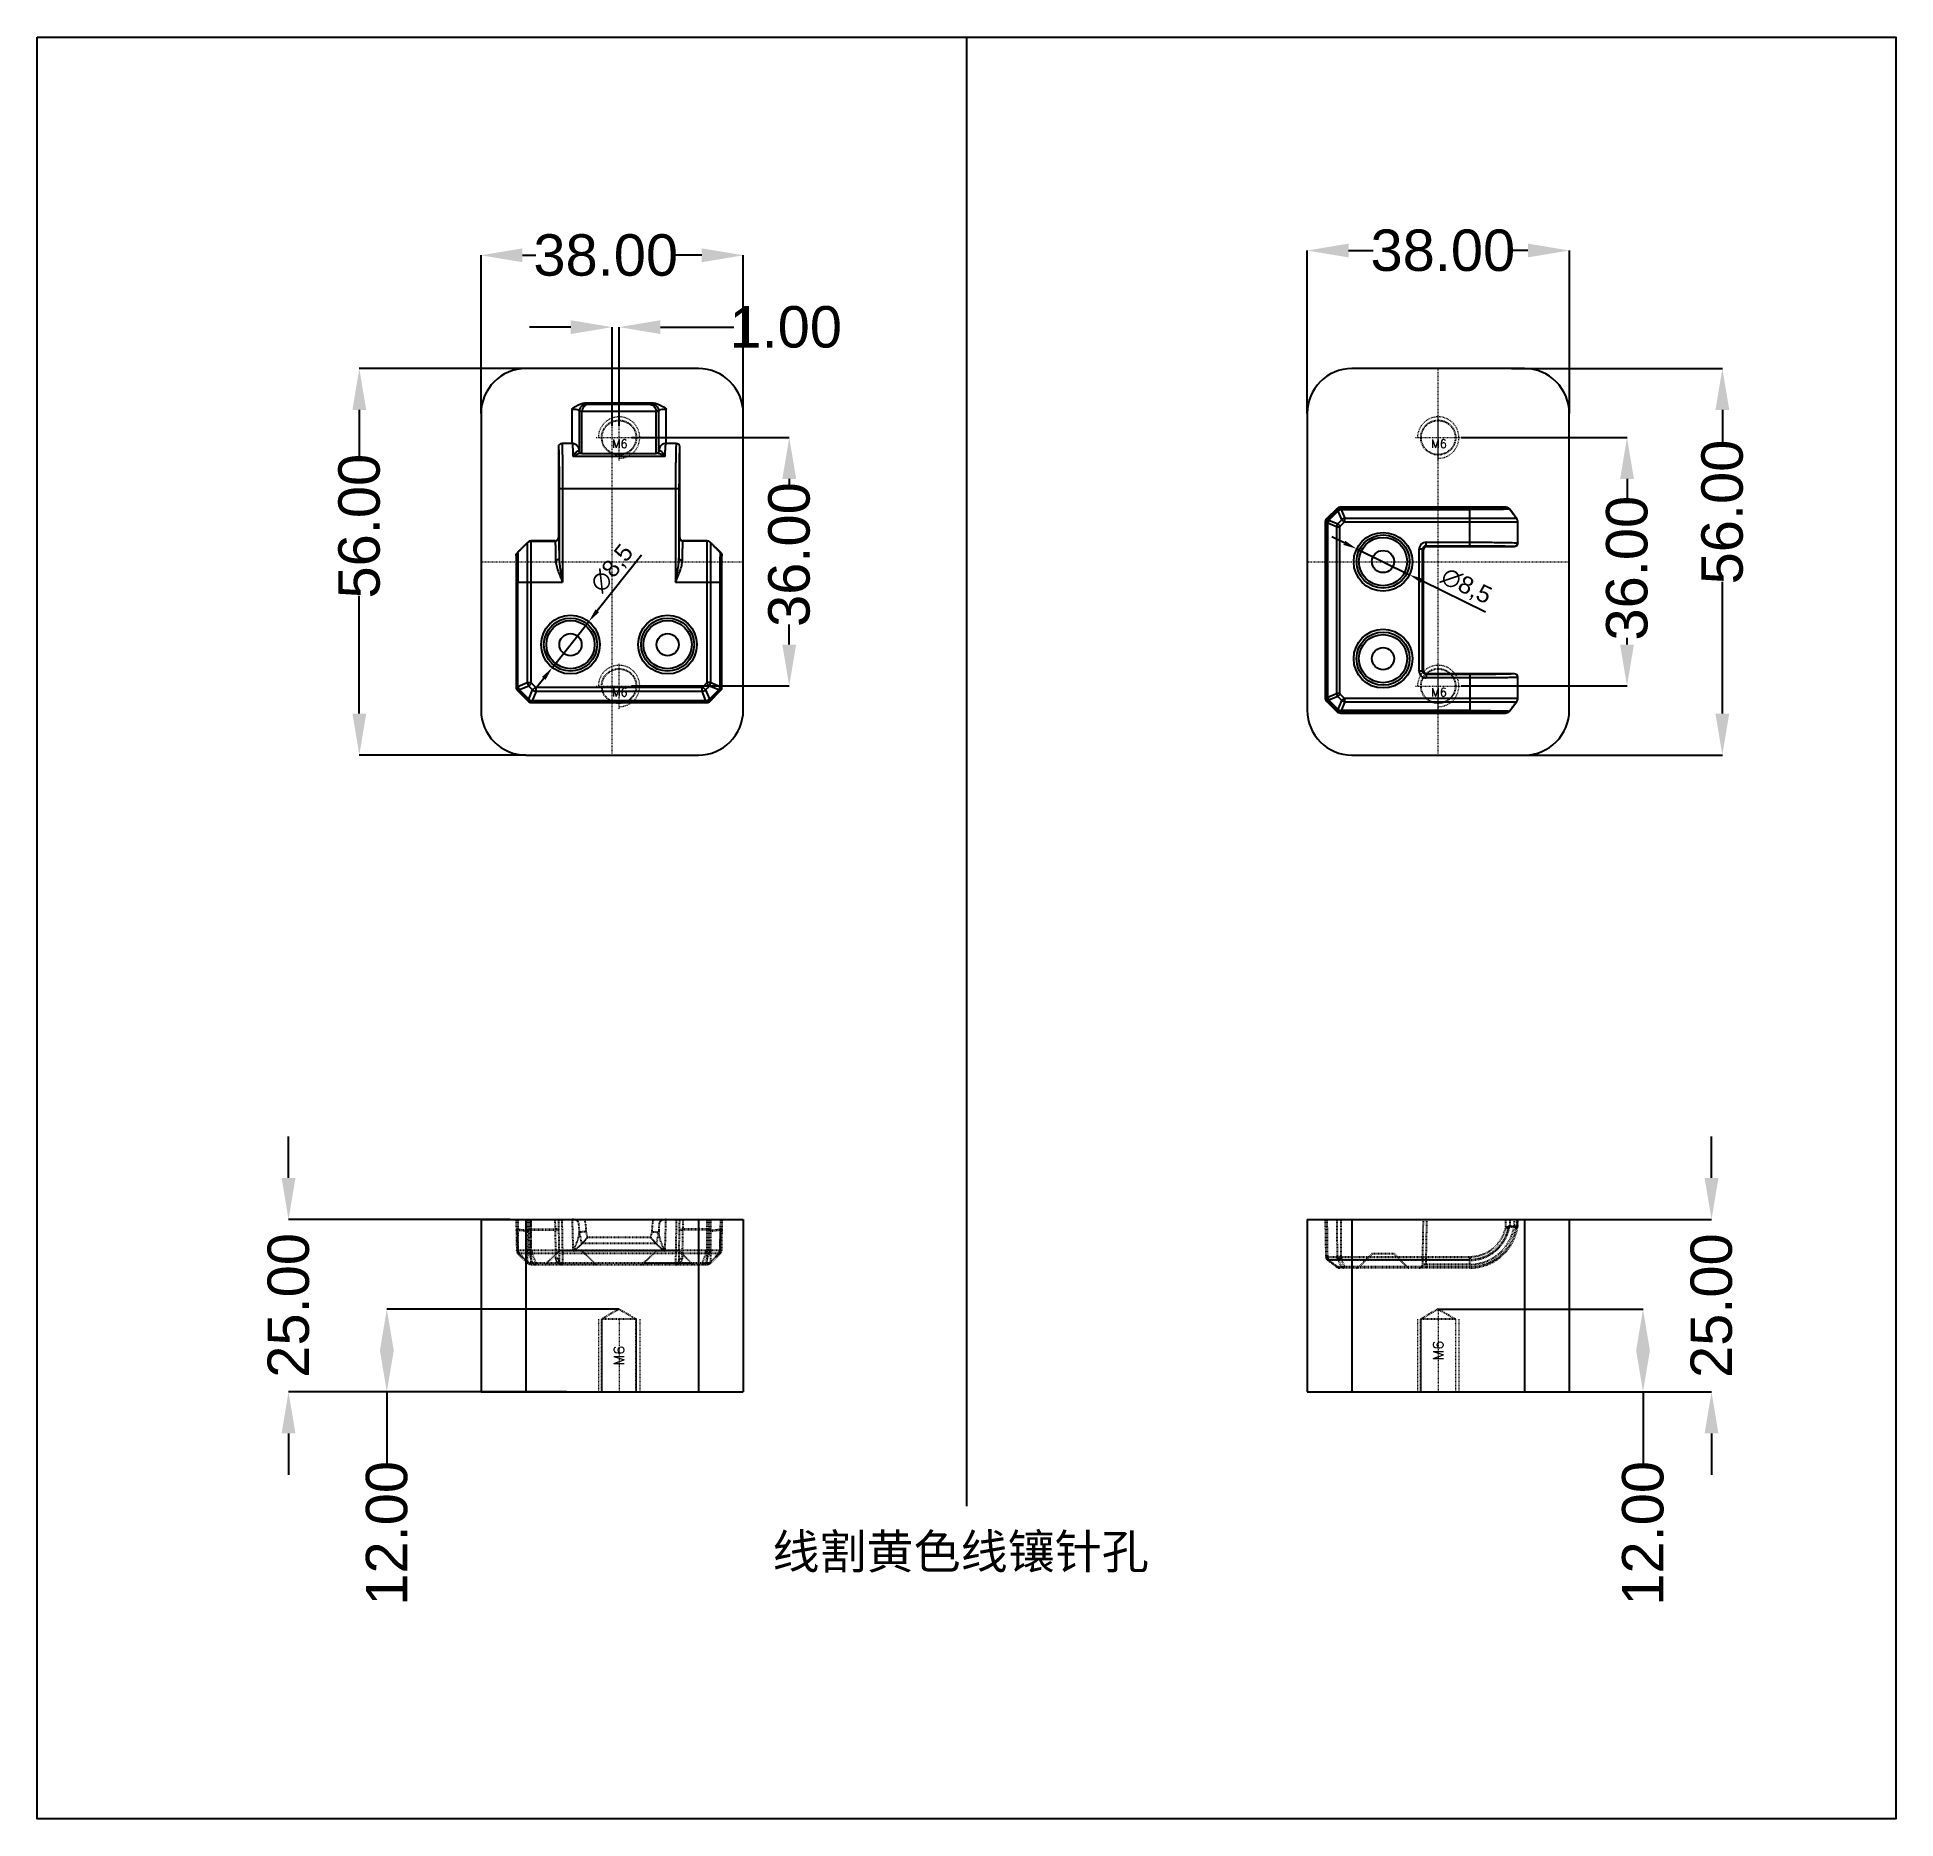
# Model space of a CAD drawing. Header units: millimetres. Extents: x 2490 to 2760, y 1629 to 1887.
import ezdxf
from ezdxf.enums import TextEntityAlignment as Align

# ---------------------------------------------------------------- set-up
doc = ezdxf.new("R2010")
doc.units = ezdxf.units.MM
doc.linetypes.add('CENTER', pattern=[0.6, 0.375, -0.075, 0.075, -0.075])
doc.linetypes.add('HIDDEN', pattern=[0.2, 0.1, -0.1])
for name, color, linetype, lineweight in [('center', 1, 'CENTER', 9), ('dim', 82, 'Continuous', 9), ('screw', 33, 'Continuous', 13)]:
    doc.layers.add(name, color=color, linetype=linetype, lineweight=lineweight)
doc.layers.add('DEFAULT_2', color=8, linetype='HIDDEN')
doc.styles.get("Standard").update_dxf_attribs({"font": 'arial.ttf'})
doc.styles.add('TXT', font='txt.shx', dxfattribs={"bigfont": 'gbcbig.shx'})
doc.dimstyles.new('ISO-25', dxfattribs={"dimtxt": 2.5, "dimasz": 2.5, "dimexe": 1.25, "dimexo": 0.625, "dimtad": 1, "dimtxsty": 'Standard', "dimcen": 2.5, "dimadec": 0, "dimazin": 0, "dimtfac": 1, "dimtmove": 0, "dimatfit": 3, "dimfxl": 0, "dimarcsym": 0})
doc.dimstyles.get("Standard").update_dxf_attribs({"dimtxt": 0.18, "dimasz": 0.18, "dimexe": 0.18, "dimexo": 0.0625, "dimgap": 0.09, "dimtad": 0, "dimtih": 1, "dimtoh": 1, "dimzin": 0, "dimdsep": 46, "dimtxsty": 'Standard', "dimcen": 0.09, "dimadec": 0, "dimazin": 0, "dimtfac": 1, "dimtofl": 0, "dimtmove": 0, "dimatfit": 3, "dimfxl": 0, "dimtolj": 1, "dimtzin": 0, "dimarcsym": 0})

msp = doc.modelspace()

# ---------------------------------------------------------------- texts
at = {"insert": (2596.846, 1670.028), "char_height": 5, "width": 134.45841, "attachment_point": 1}
msp.add_mtext('{\\fSimSun|b0|i0|c134|p2;线割黄色线镶针孔}', dxfattribs=at)
at = {"layer": 'screw', "color": 222, "linetype": 'HIDDEN', "ltscale": 0.373186, "style": 'TXT'}
for p in [(2693.355, 1696.652), (2574.612, 1695.93)]:
    msp.add_text('M6', height=1.5, rotation=90, dxfattribs=at).set_placement(p, align=Align.MIDDLE)

# ---------------------------------------------------------------- blocks, each defined once
blk = doc.blocks.new('screw_m6_g')
at = {"layer": 'screw', "color": 1, "linetype": 'CENTER', "ltscale": 0.186593}
for p, q in [((0, -3.3), (0, 3.3)), ((-3.3, 0), (3.3, 0))]:
    blk.add_line(p, q, dxfattribs=at)
at = {"layer": 'screw', "linetype": 'HIDDEN', "ltscale": 0.186593}
blk.add_circle((0, 0), 2.5, dxfattribs=at)
at = {"layer": 'screw', "color": 92, "linetype": 'HIDDEN', "ltscale": 0.186593}
blk.add_arc((0, 0), 3, 270, 180, dxfattribs=at)
at = {"layer": 'screw', "color": 6, "style": 'TXT'}
blk.add_text('M6', height=1.2, dxfattribs=at).set_placement((-1.02, -1.5))
blk = doc.blocks.new('*D17')
at = {"color": 6, "lineweight": -2, "transparency": 16777216}
for p, q in [((2732.97, 1721.65), (2732.97, 1727.65)), ((2709.75, 1715.65), (2732.97, 1715.65)), ((2709.75, 1690.65), (2732.97, 1690.65)), ((2732.97, 1684.65), (2732.97, 1678.65))]:
    blk.add_line(p, q, dxfattribs=at)
at = {"color": 6, "transparency": 16777216}
for points in [[(2731.97, 1721.65), (2733.97, 1721.65), (2732.97, 1715.65)], [(2731.97, 1684.65), (2733.97, 1684.65), (2732.97, 1690.65)]]:
    blk.add_solid(points, dxfattribs=at)
at = {"layer": 'Defpoints', "color": 0, "transparency": 16777216}
for p in [(2709.75, 1715.65), (2709.75, 1690.65), (2732.97, 1690.65)]:
    blk.add_point(p, dxfattribs=at)
at = {"color": 4, "transparency": 16777216, "insert": (2732.97, 1703.15), "char_height": 6, "attachment_point": 5, "rotation": 90}
blk.add_mtext('\\A1;25.00', dxfattribs=at)
blk = doc.blocks.new('*D18')
at = {"color": 6, "lineweight": -2, "transparency": 16777216}
for p, q in [((2693.36, 1702.65), (2723.04, 1702.65)), ((2693.36, 1690.65), (2723.04, 1690.65)), ((2723.04, 1690.65), (2723.04, 1679.99))]:
    blk.add_line(p, q, dxfattribs=at)
at = {"color": 6, "transparency": 16777216}
for points in [[(2722.04, 1696.65), (2724.04, 1696.65), (2723.04, 1702.65)], [(2722.04, 1696.65), (2724.04, 1696.65), (2723.04, 1690.65)]]:
    blk.add_solid(points, dxfattribs=at)
at = {"layer": 'Defpoints', "color": 0, "transparency": 16777216}
for p in [(2693.36, 1702.65), (2693.36, 1690.65), (2723.04, 1690.65)]:
    blk.add_point(p, dxfattribs=at)
at = {"color": 4, "transparency": 16777216, "insert": (2723.04, 1670.16), "char_height": 6, "attachment_point": 5, "rotation": 90}
blk.add_mtext('\\A1;12.00', dxfattribs=at)
blk = doc.blocks.new('*D19')
at = {"color": 6, "lineweight": -2, "transparency": 16777216}
for p, q in [((2574.61, 1702.65), (2540.95, 1702.65)), ((2566.98, 1690.65), (2540.95, 1690.65)), ((2540.95, 1690.65), (2540.95, 1679.99))]:
    blk.add_line(p, q, dxfattribs=at)
at = {"color": 6, "transparency": 16777216}
for points in [[(2539.95, 1696.65), (2541.95, 1696.65), (2540.95, 1702.65)], [(2539.95, 1696.65), (2541.95, 1696.65), (2540.95, 1690.65)]]:
    blk.add_solid(points, dxfattribs=at)
at = {"layer": 'Defpoints', "color": 0, "transparency": 16777216}
for p in [(2574.61, 1702.65), (2540.95, 1690.65), (2566.98, 1690.65)]:
    blk.add_point(p, dxfattribs=at)
at = {"color": 4, "transparency": 16777216, "insert": (2540.95, 1670.16), "char_height": 6, "attachment_point": 5, "rotation": 90}
blk.add_mtext('\\A1;12.00', dxfattribs=at)
blk = doc.blocks.new('*D20')
at = {"color": 6, "lineweight": -2, "transparency": 16777216}
for p, q in [((2526.7, 1721.65), (2526.7, 1727.65)), ((2558.84, 1715.65), (2526.7, 1715.65)), ((2558.84, 1690.65), (2526.7, 1690.65)), ((2526.7, 1684.65), (2526.7, 1678.65))]:
    blk.add_line(p, q, dxfattribs=at)
at = {"color": 6, "transparency": 16777216}
for points in [[(2525.7, 1721.65), (2527.7, 1721.65), (2526.7, 1715.65)], [(2525.7, 1684.65), (2527.7, 1684.65), (2526.7, 1690.65)]]:
    blk.add_solid(points, dxfattribs=at)
at = {"layer": 'Defpoints', "color": 0, "transparency": 16777216}
for p in [(2526.7, 1715.65), (2558.84, 1715.65), (2558.84, 1690.65)]:
    blk.add_point(p, dxfattribs=at)
at = {"color": 4, "transparency": 16777216, "insert": (2526.7, 1703.19), "char_height": 6, "attachment_point": 5, "rotation": 90}
blk.add_mtext('\\A1;25.00', dxfattribs=at)
blk = doc.blocks.new('*D21')
at = {"color": 6, "lineweight": -2, "transparency": 16777216}
for p, q in [((2704, 1838.94), (2734.54, 1838.94)), ((2734.54, 1832.94), (2734.54, 1828.26)), ((2734.54, 1788.94), (2734.54, 1808.04)), ((2704, 1782.94), (2734.54, 1782.94))]:
    blk.add_line(p, q, dxfattribs=at)
at = {"color": 6, "transparency": 16777216}
for points in [[(2733.54, 1832.94), (2735.54, 1832.94), (2734.54, 1838.94)], [(2733.54, 1788.94), (2735.54, 1788.94), (2734.54, 1782.94)]]:
    blk.add_solid(points, dxfattribs=at)
at = {"layer": 'Defpoints', "color": 0, "transparency": 16777216}
for p in [(2704, 1838.94), (2704, 1782.94), (2734.54, 1782.94)]:
    blk.add_point(p, dxfattribs=at)
at = {"color": 4, "transparency": 16777216, "insert": (2734.54, 1818.15), "char_height": 6, "attachment_point": 5, "rotation": 90}
blk.add_mtext('\\A1;56.00', dxfattribs=at)
blk = doc.blocks.new('*D22')
at = {"color": 6, "lineweight": -2, "transparency": 16777216}
for p, q in [((2674.36, 1832.44), (2674.36, 1856.04)), ((2680.36, 1856.04), (2683.91, 1856.04)), ((2706.36, 1856.04), (2704.13, 1856.04)), ((2712.36, 1832.44), (2712.36, 1856.04))]:
    blk.add_line(p, q, dxfattribs=at)
at = {"color": 6, "transparency": 16777216}
for points in [[(2680.36, 1857.04), (2680.36, 1855.04), (2674.36, 1856.04)], [(2706.36, 1857.04), (2706.36, 1855.04), (2712.36, 1856.04)]]:
    blk.add_solid(points, dxfattribs=at)
at = {"layer": 'Defpoints', "color": 0, "transparency": 16777216}
for p in [(2674.36, 1856.04), (2674.36, 1832.44), (2712.36, 1832.44)]:
    blk.add_point(p, dxfattribs=at)
at = {"color": 4, "transparency": 16777216, "insert": (2694.02, 1856.04), "char_height": 6, "attachment_point": 5}
blk.add_mtext('\\A1;38.00', dxfattribs=at)
blk = doc.blocks.new('*D23')
at = {"color": 6, "lineweight": -2, "transparency": 16777216}
for p, q in [((2696.66, 1828.94), (2720.72, 1828.94)), ((2720.72, 1822.94), (2720.72, 1820.13)), ((2720.72, 1798.94), (2720.72, 1799.9)), ((2696.66, 1792.94), (2720.72, 1792.94))]:
    blk.add_line(p, q, dxfattribs=at)
at = {"color": 6, "transparency": 16777216}
for points in [[(2719.72, 1822.94), (2721.72, 1822.94), (2720.72, 1828.94)], [(2719.72, 1798.94), (2721.72, 1798.94), (2720.72, 1792.94)]]:
    blk.add_solid(points, dxfattribs=at)
at = {"layer": 'Defpoints', "color": 0, "transparency": 16777216}
for p in [(2696.66, 1828.94), (2696.66, 1792.94), (2720.72, 1792.94)]:
    blk.add_point(p, dxfattribs=at)
at = {"color": 4, "transparency": 16777216, "insert": (2720.72, 1810.01), "char_height": 6, "attachment_point": 5, "rotation": 90}
blk.add_mtext('\\A1;36.00', dxfattribs=at)
blk = doc.blocks.new('*D24')
at = {"color": 6, "lineweight": -2, "transparency": 16777216}
for p, q in [((2554.61, 1832.44), (2554.61, 1855.35)), ((2560.61, 1855.35), (2562.57, 1855.35)), ((2586.61, 1855.35), (2582.8, 1855.35)), ((2592.61, 1832.44), (2592.61, 1855.35))]:
    blk.add_line(p, q, dxfattribs=at)
at = {"color": 6, "transparency": 16777216}
for points in [[(2560.61, 1856.35), (2560.61, 1854.35), (2554.61, 1855.35)], [(2586.61, 1856.35), (2586.61, 1854.35), (2592.61, 1855.35)]]:
    blk.add_solid(points, dxfattribs=at)
at = {"layer": 'Defpoints', "color": 0, "transparency": 16777216}
for p in [(2554.61, 1855.35), (2554.61, 1832.44), (2592.61, 1832.44)]:
    blk.add_point(p, dxfattribs=at)
at = {"color": 4, "transparency": 16777216, "insert": (2572.68, 1855.35), "char_height": 6, "attachment_point": 5}
blk.add_mtext('\\A1;38.00', dxfattribs=at)
blk = doc.blocks.new('*D25')
at = {"color": 6, "lineweight": -2, "transparency": 16777216}
for p, q in [((2561.11, 1838.94), (2536.96, 1838.94)), ((2536.96, 1832.94), (2536.96, 1826.22)), ((2536.96, 1788.94), (2536.96, 1805.99)), ((2561.11, 1782.94), (2536.96, 1782.94))]:
    blk.add_line(p, q, dxfattribs=at)
at = {"color": 6, "transparency": 16777216}
for points in [[(2535.96, 1832.94), (2537.96, 1832.94), (2536.96, 1838.94)], [(2535.96, 1788.94), (2537.96, 1788.94), (2536.96, 1782.94)]]:
    blk.add_solid(points, dxfattribs=at)
at = {"layer": 'Defpoints', "color": 0, "transparency": 16777216}
for p in [(2561.11, 1838.94), (2536.96, 1782.94), (2561.11, 1782.94)]:
    blk.add_point(p, dxfattribs=at)
at = {"color": 4, "transparency": 16777216, "insert": (2536.96, 1816.1), "char_height": 6, "attachment_point": 5, "rotation": 90}
blk.add_mtext('\\A1;56.00', dxfattribs=at)
blk = doc.blocks.new('*D26')
at = {"color": 6, "lineweight": -2, "transparency": 16777216}
for p, q in [((2576.42, 1828.94), (2599.28, 1828.94)), ((2599.28, 1822.94), (2599.28, 1822.09)), ((2599.28, 1798.94), (2599.28, 1801.87)), ((2576.42, 1792.94), (2599.28, 1792.94))]:
    blk.add_line(p, q, dxfattribs=at)
at = {"color": 6, "transparency": 16777216}
for points in [[(2598.28, 1822.94), (2600.28, 1822.94), (2599.28, 1828.94)], [(2598.28, 1798.94), (2600.28, 1798.94), (2599.28, 1792.94)]]:
    blk.add_solid(points, dxfattribs=at)
at = {"layer": 'Defpoints', "color": 0, "transparency": 16777216}
for p in [(2576.42, 1828.94), (2576.42, 1792.94), (2599.28, 1792.94)]:
    blk.add_point(p, dxfattribs=at)
at = {"color": 4, "transparency": 16777216, "insert": (2599.28, 1811.98), "char_height": 6, "attachment_point": 5, "rotation": 90}
blk.add_mtext('\\A1;36.00', dxfattribs=at)
blk = doc.blocks.new('*D27')
at = {"color": 6, "lineweight": -2, "transparency": 16777216}
for p, q in [((2567.61, 1844.94), (2561.61, 1844.94)), ((2573.61, 1830.62), (2573.61, 1844.94)), ((2574.61, 1830.62), (2574.61, 1844.94)), ((2580.61, 1844.94), (2591.27, 1844.94))]:
    blk.add_line(p, q, dxfattribs=at)
at = {"color": 6, "transparency": 16777216}
for points in [[(2567.61, 1845.94), (2567.61, 1843.94), (2573.61, 1844.94)], [(2580.61, 1845.94), (2580.61, 1843.94), (2574.61, 1844.94)]]:
    blk.add_solid(points, dxfattribs=at)
at = {"layer": 'Defpoints', "color": 0, "transparency": 16777216}
for p in [(2574.61, 1844.94), (2573.61, 1830.62), (2574.61, 1830.62)]:
    blk.add_point(p, dxfattribs=at)
at = {"color": 4, "transparency": 16777216, "insert": (2598.77, 1844.94), "char_height": 6, "attachment_point": 5}
blk.add_mtext('\\A1;1.00', dxfattribs=at)
blk = doc.blocks.new('*D33')
at = {"layer": 'Defpoints', "color": 0, "transparency": 16777216}
for p in [(2570.22, 1802.27), (2564.94, 1795.61)]:
    blk.add_point(p, dxfattribs=at)
at = {"layer": 'dim', "color": 0, "lineweight": -2, "transparency": 16777216}
for p, q in [((2577.85, 1811.9), (2571.46, 1803.83)), ((2564.94, 1795.61), (2570.22, 1802.27)), ((2563.69, 1794.04), (2562.45, 1792.47))]:
    blk.add_line(p, q, dxfattribs=at)
at = {"layer": 'dim', "color": 0, "transparency": 16777216}
for points in [[(2571.2, 1804.04), (2571.72, 1803.63), (2570.22, 1802.27)], [(2563.43, 1794.25), (2563.96, 1793.83), (2564.94, 1795.61)]]:
    blk.add_solid(points, dxfattribs=at)
at = {"layer": 'dim', "color": 0, "transparency": 16777216, "insert": (2573.68, 1809.92), "char_height": 2.5, "attachment_point": 5, "rotation": 51.5939}
blk.add_mtext('∅8,5', dxfattribs=at)
blk = doc.blocks.new('*D34')
at = {"layer": 'Defpoints', "color": 0, "transparency": 16777216}
for p in [(2681.54, 1812.81), (2689.17, 1809.07)]:
    blk.add_point(p, dxfattribs=at)
at = {"layer": 'dim', "color": 0, "lineweight": -2, "transparency": 16777216}
for p, q in [((2679.74, 1813.69), (2677.95, 1814.56)), ((2681.54, 1812.81), (2689.17, 1809.07)), ((2700.21, 1803.66), (2690.97, 1808.19))]:
    blk.add_line(p, q, dxfattribs=at)
at = {"layer": 'dim', "color": 0, "transparency": 16777216}
for points in [[(2679.89, 1813.98), (2679.6, 1813.39), (2681.54, 1812.81)], [(2691.11, 1808.49), (2690.82, 1807.89), (2689.17, 1809.07)]]:
    blk.add_solid(points, dxfattribs=at)
at = {"layer": 'dim', "color": 0, "transparency": 16777216, "insert": (2697.39, 1807.32), "char_height": 2.5, "attachment_point": 5, "rotation": 333.9068}
blk.add_mtext('∅8,5', dxfattribs=at)

# ---------------------------------------------------------------- dimensions: what is measured, and where the dimension line sits
for base, p1, p2, picture, middle in [((2554.612, 1855.348), (2592.612, 1832.436), (2554.612, 1832.436), '*D24', (2572.684, 1855.348)), ((2674.355, 1856.037), (2712.355, 1832.436), (2674.355, 1832.436), '*D22', (2694.021, 1856.037)), ((2574.612, 1844.945), (2573.612, 1830.622), (2574.612, 1830.622), '*D27', (2598.774, 1844.945))]:
    dim = msp.add_linear_dim(base=base, p1=p1, p2=p2, dimstyle='Standard', override={"dimtxt": 6, "dimasz": 6, "dimexe": 0, "dimexo": 0, "dimgap": 0, "dimtih": 0, "dimtoh": 0, "dimzin": 0, "dimcen": 0, "dimclrd": 6, "dimclre": 6, "dimclrt": 4, "dimtp": 0, "dimtm": 0, "dimtzin": 0})
    dim.commit()
    dim.dimension.update_dxf_attribs({"geometry": picture, "text_midpoint": middle, "dimtype": 160})
for base, p1, p2, override, picture, middle in [((2536.96, 1782.936), (2561.112, 1838.936), (2561.112, 1782.936), {"dimtxt": 6, "dimasz": 6, "dimexe": 0, "dimexo": 0, "dimgap": 0, "dimtih": 0, "dimtoh": 0, "dimzin": 0, "dimcen": 0, "dimclrd": 6, "dimclre": 6, "dimclrt": 4, "dimtp": 0, "dimtm": 0, "dimtzin": 0}, '*D25', (2536.96, 1816.104)), ((2734.541, 1782.936), (2703.997, 1838.936), (2703.997, 1782.936), {"dimtxt": 6, "dimasz": 6, "dimexe": 0, "dimexo": 0, "dimgap": 0, "dimtih": 0, "dimtoh": 0, "dimzin": 0, "dimcen": 0, "dimclrd": 6, "dimclre": 6, "dimclrt": 4, "dimtp": 0, "dimtm": 0, "dimtzin": 0}, '*D21', (2734.541, 1818.15)), ((2599.278, 1792.936), (2576.416, 1828.936), (2576.416, 1792.936), {"dimtxt": 6, "dimasz": 6, "dimexe": 0, "dimexo": 0, "dimgap": 0, "dimtih": 0, "dimtoh": 0, "dimzin": 0, "dimcen": 0, "dimclrd": 6, "dimclre": 6, "dimclrt": 4, "dimtp": 0, "dimtm": 0, "dimtzin": 0}, '*D26', (2599.278, 1811.983)), ((2720.718, 1792.936), (2696.655, 1828.936), (2696.655, 1792.936), {"dimtxt": 6, "dimasz": 6, "dimexe": 0, "dimexo": 0, "dimgap": 0, "dimtih": 0, "dimtoh": 0, "dimzin": 0, "dimcen": 0, "dimclrd": 6, "dimclre": 6, "dimclrt": 4, "dimtp": 0, "dimtm": 0, "dimtzin": 0}, '*D23', (2720.718, 1810.015)), ((2526.699, 1715.652), (2558.845, 1690.652), (2558.845, 1715.652), {"dimtxt": 6, "dimasz": 6, "dimexe": 0, "dimexo": 0, "dimgap": 0, "dimtih": 0, "dimtoh": 0, "dimcen": 0, "dimclrd": 6, "dimclre": 6, "dimclrt": 4}, '*D20', (2526.699, 1703.185)), ((2732.97, 1690.652), (2709.752, 1715.652), (2709.752, 1690.652), {"dimtxt": 6, "dimasz": 6, "dimexe": 0, "dimexo": 0, "dimgap": 0, "dimtih": 0, "dimtoh": 0, "dimzin": 0, "dimcen": 0, "dimclrd": 6, "dimclre": 6, "dimclrt": 4, "dimtp": 0, "dimtm": 0, "dimtzin": 0}, '*D17', (2732.97, 1703.152)), ((2540.947, 1690.652), (2574.612, 1702.652), (2566.98, 1690.652), {"dimtxt": 6, "dimasz": 6, "dimexe": 0, "dimexo": 0, "dimgap": 0, "dimtih": 0, "dimtoh": 0, "dimzin": 0, "dimcen": 0, "dimclrd": 6, "dimclre": 6, "dimclrt": 4, "dimtp": 0, "dimtm": 0, "dimtzin": 0}, '*D19', (2540.947, 1670.159)), ((2723.041, 1690.652), (2693.355, 1702.652), (2693.355, 1690.652), {"dimtxt": 6, "dimasz": 6, "dimexe": 0, "dimexo": 0, "dimgap": 0, "dimtih": 0, "dimtoh": 0, "dimzin": 0, "dimcen": 0, "dimclrd": 6, "dimclre": 6, "dimclrt": 4, "dimtp": 0, "dimtm": 0, "dimtzin": 0}, '*D18', (2723.041, 1670.159))]:
    dim = msp.add_linear_dim(base=base, p1=p1, p2=p2, angle=90, dimstyle='Standard', override=override)
    dim.commit()
    dim.dimension.update_dxf_attribs({"geometry": picture, "text_midpoint": middle, "dimtype": 160})
at = {"layer": 'dim'}
for p1, p2, picture, middle in [((2564.937, 1795.606), (2570.217, 1802.267), '*D33', (2573.676, 1809.918)), ((2681.538, 1812.805), (2689.172, 1809.067), '*D34', (2697.385, 1807.319))]:
    dim = msp.add_diameter_dim_2p(p1=p1, p2=p2, dimstyle='ISO-25', override={"dimasz": 2, "dimexe": 0.49975, "dimexo": 0.49975, "dimgap": 0.49975}, dxfattribs=at)
    dim.commit()
    dim.dimension.update_dxf_attribs({"geometry": picture, "text_midpoint": middle})

# ---------------------------------------------------------------- linework, layer by layer
msp.add_line((2624.975, 1886.951), (2624.975, 1674.087))
at = {"color": 7, "linetype": 'Continuous'}
for p, q in [((2586.112, 1838.936), (2561.112, 1838.936)), ((2705.855, 1838.936), (2680.855, 1838.936)), ((2554.612, 1832.436), (2554.612, 1789.436)), ((2567.804, 1828.081), (2567.804, 1833.018)), ((2568.867, 1826.875), (2568.867, 1832.792)), ((2569.222, 1832.642), (2568.867, 1832.792)), ((2569.222, 1826.645), (2569.222, 1832.642)), ((2580, 1832.712), (2569.225, 1832.712)), ((2579.627, 1833.936), (2569.596, 1833.936)), ((2570.036, 1833.708), (2569.863, 1833.782)), ((2579.188, 1833.708), (2570.036, 1833.708)), ((2579.361, 1833.782), (2579.188, 1833.708)), ((2580.356, 1832.792), (2580.003, 1832.642)), ((2580.003, 1826.645), (2580.003, 1832.642)), ((2580.356, 1826.875), (2580.356, 1832.792)), ((2581.42, 1828.081), (2581.42, 1833.019)), ((2592.612, 1789.436), (2592.612, 1832.436)), ((2674.355, 1832.436), (2674.355, 1789.436)), ((2712.355, 1789.436), (2712.355, 1832.436)), ((2565.818, 1827.579), (2565.818, 1814.463)), ((2567.804, 1828.081), (2566.321, 1828.081)), ((2568.867, 1826.874), (2568.867, 1826.875)), ((2580.356, 1826.875), (2580.356, 1826.874)), ((2582.903, 1828.081), (2581.42, 1828.081)), ((2583.406, 1814.463), (2583.406, 1827.579)), ((2581.284, 1826.214), (2567.939, 1826.214)), ((2569.222, 1826.645), (2580.003, 1826.645)), ((2580.02, 1826.646), (2580.003, 1826.645)), ((2565.924, 1821.549), (2565.924, 1811.435)), ((2565.924, 1821.549), (2583.3, 1821.549)), ((2566.426, 1821.549), (2566.426, 1807.981)), ((2582.798, 1821.549), (2582.798, 1807.981)), ((2583.3, 1821.549), (2583.3, 1811.435)), ((2678.638, 1818.607), (2677.217, 1817.186)), ((2678.638, 1818.607), (2678.705, 1818.54)), ((2679.239, 1818.856), (2679.239, 1818.761)), ((2703.122, 1818.856), (2679.239, 1818.856)), ((2679.287, 1818.761), (2679.287, 1818.492)), ((2697.917, 1818.761), (2679.287, 1818.761)), ((2697.918, 1818.603), (2679.287, 1818.603)), ((2697.918, 1813.268), (2697.918, 1818.603)), ((2676.968, 1816.585), (2676.968, 1791.287)), ((2676.968, 1816.585), (2677.063, 1816.585)), ((2677.063, 1816.536), (2677.063, 1791.336)), ((2677.063, 1816.536), (2677.332, 1816.536)), ((2677.217, 1817.186), (2677.284, 1817.119)), ((2677.22, 1816.536), (2677.22, 1791.336)), ((2678.671, 1818.506), (2677.318, 1817.153)), ((2677.318, 1817.153), (2677.508, 1816.963)), ((2677.332, 1791.336), (2677.332, 1816.536)), ((2678.608, 1816.008), (2677.332, 1816.536)), ((2678.782, 1818.394), (2677.43, 1817.041)), ((2677.508, 1816.963), (2678.861, 1818.315)), ((2677.508, 1816.963), (2678.785, 1816.434)), ((2678.608, 1816.008), (2678.608, 1791.865)), ((2678.608, 1816.008), (2679.091, 1816.008)), ((2678.671, 1818.506), (2678.861, 1818.315)), ((2679.39, 1817.039), (2678.785, 1816.434)), ((2679.126, 1816.093), (2678.785, 1816.434)), ((2679.39, 1817.039), (2678.861, 1818.315)), ((2679.091, 1791.865), (2679.091, 1816.008)), ((2679.731, 1816.698), (2679.126, 1816.093)), ((2679.287, 1818.492), (2679.816, 1817.216)), ((2679.287, 1818.492), (2697.918, 1818.492)), ((2679.39, 1817.039), (2679.731, 1816.698)), ((2679.816, 1816.733), (2679.816, 1817.216)), ((2704.7, 1817.216), (2679.816, 1817.216)), ((2679.816, 1816.733), (2704.88, 1816.733)), ((2704.752, 1817.185), (2703.725, 1818.554)), ((2704.886, 1813.673), (2704.886, 1816.733)), ((2704.902, 1813.657), (2704.902, 1816.733)), ((2561.347, 1813.74), (2559.922, 1812.315)), ((2561.311, 1813.657), (2561.311, 1793.433)), ((2561.347, 1813.74), (2561.366, 1813.721)), ((2561.88, 1793.433), (2561.88, 1813.961)), ((2565.316, 1813.961), (2561.88, 1813.961)), ((2561.88, 1813.928), (2565.343, 1813.928)), ((2565.316, 1813.961), (2565.34, 1813.936)), ((2565.818, 1814.463), (2565.843, 1814.439)), ((2583.381, 1814.439), (2583.406, 1814.463)), ((2587.344, 1813.928), (2583.881, 1813.928)), ((2583.883, 1813.936), (2583.908, 1813.961)), ((2587.344, 1813.961), (2583.908, 1813.961)), ((2587.344, 1813.961), (2587.344, 1793.433)), ((2587.877, 1813.74), (2587.858, 1813.721)), ((2589.302, 1812.315), (2587.877, 1813.74)), ((2587.912, 1793.433), (2587.912, 1813.657)), ((2691.6, 1813.268), (2691.6, 1813.771)), ((2691.6, 1813.771), (2697.918, 1813.771)), ((2691.6, 1813.268), (2697.918, 1813.268)), ((2691.6, 1813.268), (2691.714, 1813.154)), ((2704.886, 1813.673), (2704.902, 1813.657)), ((2559.701, 1811.782), (2559.701, 1792.612)), ((2589.523, 1792.612), (2589.523, 1811.782)), ((2690.595, 1795.106), (2690.595, 1812.766)), ((2691.098, 1812.766), (2690.595, 1812.766)), ((2691.098, 1795.106), (2691.098, 1812.766)), ((2691.098, 1812.766), (2691.212, 1812.652)), ((2691.212, 1795.22), (2691.212, 1812.652)), ((2691.714, 1813.154), (2704.4, 1813.154)), ((2704.383, 1813.171), (2704.4, 1813.154)), ((2559.78, 1792.875), (2559.78, 1807.981)), ((2559.957, 1792.872), (2559.957, 1807.981)), ((2559.957, 1807.981), (2566.426, 1807.981)), ((2582.798, 1807.981), (2589.267, 1807.981)), ((2589.267, 1792.872), (2589.267, 1807.981)), ((2589.444, 1792.875), (2589.444, 1807.981)), ((2691.098, 1795.106), (2690.595, 1795.106)), ((2691.098, 1795.106), (2691.212, 1795.22)), ((2691.6, 1794.604), (2691.714, 1794.718)), ((2691.6, 1794.604), (2691.6, 1794.101)), ((2697.918, 1794.604), (2691.6, 1794.604)), ((2704.4, 1794.718), (2691.714, 1794.718)), ((2697.918, 1794.604), (2697.918, 1789.269)), ((2704.4, 1794.718), (2704.383, 1794.702)), ((2559.701, 1792.612), (2559.778, 1792.612)), ((2559.957, 1792.875), (2559.78, 1792.875)), ((2559.8, 1792.513), (2559.937, 1792.569)), ((2559.8, 1792.373), (2559.855, 1792.427)), ((2559.8, 1792.373), (2561.516, 1790.657)), ((2559.957, 1792.872), (2561.311, 1793.433)), ((2560.167, 1792.367), (2560.042, 1792.243)), ((2561.386, 1790.899), (2560.042, 1792.243)), ((2561.52, 1792.931), (2560.165, 1792.369)), ((2561.513, 1791.021), (2560.165, 1792.369)), ((2561.311, 1793.433), (2561.88, 1793.433)), ((2561.513, 1791.021), (2562.074, 1792.376)), ((2561.519, 1792.931), (2561.922, 1793.332)), ((2561.52, 1792.931), (2562.074, 1792.376)), ((2561.922, 1793.333), (2562.476, 1792.778)), ((2562.576, 1792.168), (2562.015, 1790.813)), ((2562.074, 1792.376), (2562.476, 1792.778)), ((2562.576, 1792.168), (2562.576, 1792.737)), ((2586.647, 1792.737), (2562.576, 1792.737)), ((2562.576, 1792.168), (2586.647, 1792.168)), ((2586.647, 1792.168), (2586.647, 1792.737)), ((2587.209, 1790.813), (2586.647, 1792.168)), ((2586.748, 1792.778), (2587.302, 1793.333)), ((2587.15, 1792.376), (2586.748, 1792.778)), ((2587.15, 1792.376), (2587.704, 1792.931)), ((2587.15, 1792.376), (2587.711, 1791.021)), ((2587.704, 1792.931), (2587.302, 1793.333)), ((2587.912, 1793.433), (2587.344, 1793.433)), ((2589.059, 1792.369), (2587.704, 1792.931)), ((2587.708, 1790.657), (2589.424, 1792.373)), ((2589.059, 1792.369), (2587.711, 1791.021)), ((2589.182, 1792.243), (2587.838, 1790.899)), ((2587.912, 1793.433), (2589.267, 1792.872)), ((2589.057, 1792.367), (2589.182, 1792.243)), ((2589.444, 1792.875), (2589.267, 1792.875)), ((2589.424, 1792.373), (2589.369, 1792.427)), ((2589.523, 1792.612), (2589.446, 1792.612)), ((2677.332, 1791.336), (2678.608, 1791.865)), ((2679.091, 1791.865), (2678.608, 1791.865)), ((2678.785, 1791.438), (2679.126, 1791.779)), ((2679.126, 1791.779), (2679.731, 1791.174)), ((2697.918, 1794.101), (2691.6, 1794.101)), ((2704.88, 1791.139), (2704.88, 1794.199)), ((2704.902, 1794.216), (2704.886, 1794.199)), ((2704.902, 1791.139), (2704.902, 1794.216)), ((2561.511, 1791.023), (2561.386, 1790.899)), ((2561.516, 1790.657), (2561.57, 1790.711)), ((2561.656, 1790.656), (2561.712, 1790.793)), ((2561.755, 1790.558), (2561.755, 1790.635)), ((2561.755, 1790.558), (2587.469, 1790.558)), ((2587.209, 1790.813), (2562.015, 1790.813)), ((2562.018, 1790.813), (2562.018, 1790.637)), ((2587.206, 1790.637), (2562.018, 1790.637)), ((2587.206, 1790.813), (2587.206, 1790.637)), ((2587.469, 1790.558), (2587.469, 1790.635)), ((2587.568, 1790.656), (2587.511, 1790.793)), ((2587.708, 1790.657), (2587.654, 1790.711)), ((2587.713, 1791.024), (2587.838, 1790.899)), ((2676.968, 1791.287), (2677.063, 1791.287)), ((2677.063, 1791.336), (2677.332, 1791.336)), ((2677.217, 1790.687), (2677.284, 1790.754)), ((2677.217, 1790.687), (2678.638, 1789.265)), ((2677.318, 1790.719), (2677.508, 1790.909)), ((2677.318, 1790.719), (2678.671, 1789.367)), ((2677.43, 1790.831), (2678.782, 1789.478)), ((2678.785, 1791.438), (2677.508, 1790.909)), ((2678.861, 1789.557), (2677.508, 1790.909)), ((2678.638, 1789.265), (2678.705, 1789.332)), ((2678.671, 1789.367), (2678.861, 1789.557)), ((2678.785, 1791.438), (2679.39, 1790.833)), ((2678.861, 1789.557), (2679.39, 1790.833)), ((2679.239, 1789.017), (2679.239, 1789.111)), ((2679.239, 1789.017), (2703.122, 1789.017)), ((2679.816, 1790.657), (2679.287, 1789.38)), ((2679.287, 1789.111), (2679.287, 1789.38)), ((2697.918, 1789.38), (2679.287, 1789.38)), ((2679.287, 1789.269), (2697.918, 1789.269)), ((2679.287, 1789.111), (2697.917, 1789.111)), ((2679.731, 1791.174), (2679.39, 1790.833)), ((2679.816, 1790.657), (2679.816, 1791.139)), ((2704.88, 1791.139), (2679.816, 1791.139)), ((2679.816, 1790.657), (2704.7, 1790.657)), ((2703.725, 1789.318), (2704.752, 1790.687)), ((2561.112, 1782.936), (2586.112, 1782.936)), ((2680.855, 1782.936), (2705.855, 1782.936)), ((2554.612, 1715.652), (2554.612, 1690.652)), ((2554.612, 1715.652), (2592.612, 1715.652)), ((2561.112, 1715.652), (2561.112, 1690.652)), ((2586.112, 1715.652), (2586.112, 1690.652)), ((2592.612, 1715.652), (2592.612, 1690.652)), ((2674.355, 1715.652), (2712.355, 1715.652)), ((2674.355, 1715.652), (2674.355, 1690.652)), ((2680.855, 1715.652), (2680.855, 1690.652)), ((2705.855, 1715.652), (2705.855, 1690.652)), ((2712.355, 1715.652), (2712.355, 1690.652)), ((2554.612, 1690.652), (2592.612, 1690.652)), ((2674.355, 1690.652), (2712.355, 1690.652))]:
    msp.add_line(p, q, dxfattribs=at)
msp.add_lwpolyline([(2490.265, 1886.951), (2759.686, 1886.951), (2759.686, 1628.796), (2490.265, 1628.796)], close=True)
at = {"color": 2}
for centre in [(2685.355, 1810.936), (2567.577, 1798.936), (2581.647, 1798.936), (2685.355, 1796.901)]:
    msp.add_circle(centre, 4.25, dxfattribs=at)
at = {"color": 7, "linetype": 'Continuous'}
for centre, radius in [((2685.355, 1810.971), 3.851), ((2685.355, 1810.971), 3.495), ((2685.355, 1810.971), 1.608), ((2567.577, 1798.936), 3.851), ((2567.577, 1798.936), 3.495), ((2581.647, 1798.936), 3.851), ((2581.647, 1798.936), 3.495), ((2567.577, 1798.936), 1.608), ((2581.647, 1798.936), 1.608), ((2685.355, 1796.901), 3.851), ((2685.355, 1796.901), 3.495), ((2685.355, 1796.901), 1.608)]:
    msp.add_circle(centre, radius, dxfattribs=at)
for centre, radius, start, end in [((2561.112, 1832.436), 6.5, 90, 180), ((2586.112, 1832.436), 6.5, 0, 90), ((2680.855, 1832.436), 6.5, 90, 180), ((2705.855, 1832.436), 6.5, 0, 90), ((2566.321, 1827.579), 0.503, 89.99564, 179.99541), ((2582.903, 1827.579), 0.503, 0.00458, 90.00431), ((2679.239, 1818.006), 0.849, 90, 135), ((2679.239, 1818.006), 0.756, 89.99166, 135.00849), ((2679.287, 1859.39), 40.786, 269.84688, 269.99985), ((2679.288, 1836.958), 18.197, 269.84638, 269.99922), ((2677.818, 1816.585), 0.849, 135, 180), ((2677.818, 1816.584), 0.756, 134.99154, 180.00836), ((2658.866, 1816.536), 18.196, 0.00071, 0.15356), ((2636.438, 1816.536), 40.782, 0.0001, 0.15311), ((2664.451, 1830.021), 18.197, 314.84638, 314.99922), ((2679.486, 1816.09), 2.2, 162.22415, 168.29214), ((2648.589, 1845.882), 40.786, 314.84688, 314.99985), ((2679.348, 1815.755), 2.201, 146.70929, 152.77426), ((2665.804, 1831.372), 18.196, 315.0007, 315.15356), ((2649.945, 1847.232), 40.782, 315.00009, 315.15311), ((2680.069, 1816.476), 2.2, 117.22416, 123.29214), ((2679.734, 1816.337), 2.201, 101.70929, 107.77426), ((2704.149, 1816.733), 0.754, 0, 36.8699), ((2561.88, 1813.207), 0.754, 90, 135), ((2565.34, 1814.439), 0.503, 270.02748, 359.97252), ((2583.884, 1814.439), 0.503, 180.02748, 269.97252), ((2587.344, 1813.207), 0.754, 45, 90), ((2691.6, 1812.766), 1.005, 89.99687, 180.00313), ((2691.6, 1812.766), 0.502, 89.9722, 180.0278), ((2704.383, 1813.673), 0.503, 270.02749, 359.97251), ((2543.675, 1811.307), 16.23, 2.02456, 2.63906), ((2605.289, 1811.317), 15.97, 177.35184, 177.97764), ((2588.909, 1811.769), 0.588, 28.7527, 42.60132), ((2691.6, 1795.106), 1.005, 179.99687, 270.00313), ((2691.6, 1795.106), 0.502, 179.9722, 270.0278), ((2704.383, 1794.199), 0.503, 0.02749, 89.97251), ((2560.039, 1792.612), 0.338, 180, 225), ((2545.761, 1792.861), 14.02, 358.98328, 0.05787), ((2549.209, 1781.414), 15.317, 44.98776, 45.97144), ((2561.748, 1793.161), 1.808, 189.12951, 197.86431), ((2561.637, 1793.432), 1.809, 207.13772, 215.86846), ((2587.588, 1793.431), 1.808, 324.12951, 332.86431), ((2599.106, 1782.339), 14.02, 133.98331, 135.05784), ((2587.475, 1793.162), 1.809, 342.13772, 350.86846), ((2589.184, 1792.612), 0.338, 315, 0), ((2603.44, 1792.86), 13.996, 179.94139, 181.01785), ((2561.112, 1789.436), 6.5, 180, 270), ((2551.482, 1780.975), 14.02, 43.98328, 45.05787), ((2562.575, 1792.493), 1.808, 234.12951, 242.86431), ((2561.755, 1790.896), 0.338, 225, 270), ((2562.305, 1792.605), 1.809, 252.13772, 260.86846), ((2562.015, 1775.32), 15.317, 89.9878, 90.97144), ((2586.112, 1789.436), 6.5, 270, 0), ((2586.919, 1792.605), 1.808, 279.12951, 287.86431), ((2587.22, 1776.621), 14.016, 88.98312, 90.05802), ((2587.469, 1790.896), 0.338, 270, 315), ((2586.649, 1792.494), 1.809, 297.13772, 305.86846), ((2598.666, 1780.066), 15.317, 134.98777, 135.97142), ((2680.855, 1789.436), 6.5, 180, 270), ((2677.818, 1791.287), 0.849, 180, 225), ((2677.818, 1791.288), 0.756, 179.99166, 225.00849), ((2658.865, 1791.336), 18.197, 359.84638, 359.99922), ((2636.434, 1791.336), 40.786, 359.84688, 359.99985), ((2664.451, 1777.852), 18.196, 45.0007, 45.15356), ((2679.487, 1791.783), 2.201, 191.70929, 197.77426), ((2648.592, 1761.993), 40.782, 45.00009, 45.15311), ((2679.347, 1792.117), 2.2, 207.22416, 213.29214), ((2679.239, 1789.866), 0.849, 225, 270), ((2665.803, 1776.499), 18.197, 44.84638, 44.99922), ((2679.239, 1789.867), 0.756, 224.99154, 270.00836), ((2649.942, 1760.638), 40.786, 44.84688, 44.99985), ((2680.069, 1791.397), 2.201, 236.70929, 242.77426), ((2679.734, 1791.534), 2.2, 252.22415, 258.29214), ((2679.287, 1748.486), 40.782, 90.0001, 90.15311), ((2679.288, 1770.915), 18.196, 90.00071, 90.15356), ((2704.149, 1791.139), 0.754, 323.1301, 0), ((2705.855, 1789.436), 6.5, 270, 0)]:
    msp.add_arc(centre, radius, start, end, dxfattribs=at)
for centre, major_axis, ratio, start_param, end_param in [((2570.243, 1832.625), (0.944, -0.399), 0.9756726, -2.8200148, -2.7504133), ((2578.982, 1832.625), (0.943, 0.4), 0.9757976, -0.3923363, -0.3226815), ((2565.316, 1814.463), (0.355, -0.355), 0.9996955, -0.7852459, 0.7852459), ((2583.908, 1814.463), (0.355, 0.355), 0.9996955, -3.9268385, -2.3563468), ((2704.4, 1813.657), (-0.355, 0.355), 0.9996955, 2.3563468, 3.9268385), ((2691.715, 1812.652), (-0.355, 0.355), 0.9996955, -0.7852459, 0.7852459), ((2691.715, 1795.221), (-0.355, -0.355), 0.9996955, -0.7852459, 0.7852459), ((2704.4, 1794.215), (0.355, 0.355), 0.9996955, -0.7852459, 0.7852459)]:
    msp.add_ellipse(centre, major_axis=major_axis, ratio=ratio, start_param=start_param, end_param=end_param, dxfattribs=at)
for points, knots in [([(2567.804, 1833.018), (2567.804, 1833.103), (2567.935, 1833.253), (2568.152, 1833.38), (2568.387, 1833.496), (2568.695, 1833.653), (2569.075, 1833.863), (2569.423, 1833.936), (2569.596, 1833.936)], [0, 0, 0, 0, 0.1228234, 0.2481772, 0.3736516, 0.4991222, 0.7499465, 1, 1, 1, 1]), ([(2568.867, 1832.778), (2568.859, 1832.797), (2568.837, 1832.843), (2568.712, 1832.978), (2568.322, 1833.015), (2568.004, 1833.015), (2567.804, 1833.019)], [0, 0, 0, 0, 0.054438, 0.1317844, 0.4732204, 1, 1, 1, 1]), ([(2569.863, 1833.782), (2569.735, 1833.78), (2569.476, 1833.726), (2569.148, 1833.507), (2568.925, 1833.18), (2568.867, 1832.921), (2568.867, 1832.792)], [0, 0, 0, 0, 0.2490112, 0.4992138, 0.7502253, 1, 1, 1, 1]), ([(2570.036, 1833.708), (2569.943, 1833.698), (2569.749, 1833.635), (2569.388, 1833.342), (2569.243, 1832.97), (2569.225, 1832.712)], [0, 0, 0, 0, 0.2046387, 0.4350208, 1, 1, 1, 1]), ([(2569.863, 1833.782), (2569.85, 1833.81), (2569.796, 1833.909), (2569.672, 1833.924), (2569.596, 1833.936)], [0, 0, 0, 0, 0.2901336, 1, 1, 1, 1]), ([(2579.188, 1833.708), (2579.281, 1833.698), (2579.476, 1833.635), (2579.837, 1833.342), (2579.982, 1832.97), (2580, 1832.712)], [0, 0, 0, 0, 0.2046845, 0.4350803, 1, 1, 1, 1]), ([(2579.627, 1833.936), (2579.551, 1833.924), (2579.428, 1833.909), (2579.374, 1833.81), (2579.361, 1833.782)], [0, 0, 0, 0, 0.709241, 1, 1, 1, 1]), ([(2579.361, 1833.782), (2579.489, 1833.78), (2579.747, 1833.726), (2580.076, 1833.506), (2580.298, 1833.18), (2580.356, 1832.921), (2580.356, 1832.792)], [0, 0, 0, 0, 0.2489912, 0.4992179, 0.7502494, 1, 1, 1, 1]), ([(2579.627, 1833.936), (2579.799, 1833.936), (2580.148, 1833.862), (2580.528, 1833.653), (2580.836, 1833.495), (2581.072, 1833.379), (2581.29, 1833.255), (2581.42, 1833.104), (2581.42, 1833.019)], [0, 0, 0, 0, 0.2500571, 0.5008795, 0.6263493, 0.7518245, 0.8771841, 1, 1, 1, 1]), ([(2581.42, 1833.019), (2581.22, 1833.015), (2580.902, 1833.015), (2580.513, 1832.977), (2580.386, 1832.843), (2580.365, 1832.797), (2580.356, 1832.778)], [0, 0, 0, 0, 0.5271865, 0.8681107, 0.9454869, 1, 1, 1, 1]), ([(2565.818, 1827.579), (2565.821, 1827.579), (2565.826, 1827.566), (2565.829, 1827.547), (2565.835, 1827.509), (2565.842, 1827.434), (2565.85, 1827.302), (2565.86, 1827.104), (2565.869, 1826.852), (2565.877, 1826.549), (2565.886, 1826.198), (2565.896, 1825.644), (2565.907, 1824.859), (2565.916, 1823.829), (2565.922, 1822.711), (2565.924, 1821.941), (2565.924, 1821.549)], [0, 0, 0, 0, 0.0014214, 0.0050655, 0.0110694, 0.0194411, 0.043229, 0.0762269, 0.118125, 0.1685234, 0.2269385, 0.2928085, 0.4443101, 0.6172023, 0.8048305, 1, 1, 1, 1]), ([(2566.321, 1828.081), (2566.324, 1828.081), (2566.328, 1828.066), (2566.332, 1828.046), (2566.337, 1828.005), (2566.342, 1827.951), (2566.347, 1827.88), (2566.354, 1827.757), (2566.362, 1827.565), (2566.371, 1827.291), (2566.38, 1826.963), (2566.388, 1826.582), (2566.399, 1825.982), (2566.409, 1825.132), (2566.419, 1824.017), (2566.425, 1822.807), (2566.426, 1821.974), (2566.426, 1821.549)], [0, 0, 0, 0, 0.0014399, 0.0051329, 0.0111879, 0.019609, 0.0303829, 0.0434865, 0.0765571, 0.1185103, 0.1689456, 0.2273795, 0.2932508, 0.4447069, 0.6174992, 0.804989, 1, 1, 1, 1]), ([(2568.81, 1827.25), (2568.767, 1827.436), (2568.613, 1827.746), (2568.223, 1828.022), (2567.944, 1828.081), (2567.804, 1828.081)], [0, 0, 0, 0, 0.4089418, 0.7011813, 1, 1, 1, 1]), ([(2567.804, 1828.081), (2567.808, 1828.081), (2567.817, 1828.069), (2567.83, 1828.03), (2567.846, 1827.938), (2567.862, 1827.788), (2567.88, 1827.577), (2567.896, 1827.311), (2567.912, 1826.99), (2567.927, 1826.619), (2567.935, 1826.354), (2567.939, 1826.214)], [0, 0, 0, 0, 0.0064374, 0.0196428, 0.0694227, 0.15082, 0.2633135, 0.4059001, 0.5773065, 0.7760145, 1, 1, 1, 1]), ([(2567.939, 1826.213), (2568.026, 1826.365), (2568.191, 1826.622), (2568.393, 1826.857), (2568.496, 1826.939)], [0, 0, 0, 0, 0.5699723, 1, 1, 1, 1]), ([(2568.496, 1826.939), (2568.535, 1826.97), (2568.608, 1827.018), (2568.713, 1827.051), (2568.784, 1827.032), (2568.845, 1826.981), (2568.863, 1826.918), (2568.867, 1826.875)], [0, 0, 0, 0, 0.3036164, 0.5324474, 0.6319639, 0.7356152, 1, 1, 1, 1]), ([(2568.867, 1826.875), (2568.864, 1826.907), (2568.85, 1827.033), (2568.831, 1827.158), (2568.81, 1827.25)], [0, 0, 0, 0, 0.2569391, 1, 1, 1, 1]), ([(2569.222, 1826.645), (2569.191, 1826.645), (2569.129, 1826.656), (2569.055, 1826.678), (2568.994, 1826.696), (2568.946, 1826.711), (2568.9, 1826.738), (2568.877, 1826.801), (2568.87, 1826.845), (2568.867, 1826.874)], [0, 0, 0, 0, 0.1943777, 0.3937728, 0.4939987, 0.5956727, 0.7120686, 0.8177266, 1, 1, 1, 1]), ([(2580.356, 1826.874), (2580.354, 1826.846), (2580.347, 1826.803), (2580.327, 1826.742), (2580.282, 1826.713), (2580.237, 1826.698), (2580.179, 1826.681), (2580.108, 1826.66), (2580.049, 1826.647), (2580.02, 1826.645)], [0, 0, 0, 0, 0.1818149, 0.2915663, 0.4091775, 0.510159, 0.609304, 0.8067526, 1, 1, 1, 1]), ([(2580.426, 1827.298), (2580.416, 1827.26), (2580.383, 1827.121), (2580.367, 1826.978), (2580.356, 1826.875)], [0, 0, 0, 0, 0.2750632, 1, 1, 1, 1]), ([(2580.731, 1826.936), (2580.692, 1826.967), (2580.618, 1827.017), (2580.513, 1827.051), (2580.441, 1827.032), (2580.379, 1826.982), (2580.361, 1826.918), (2580.356, 1826.875)], [0, 0, 0, 0, 0.3047571, 0.5341132, 0.6334844, 0.7367164, 1, 1, 1, 1]), ([(2581.419, 1828.081), (2581.289, 1828.081), (2581.029, 1828.03), (2580.643, 1827.78), (2580.476, 1827.484), (2580.426, 1827.298)], [0, 0, 0, 0, 0.2887954, 0.5726358, 1, 1, 1, 1]), ([(2581.284, 1826.213), (2581.198, 1826.364), (2581.034, 1826.62), (2580.834, 1826.854), (2580.731, 1826.936)], [0, 0, 0, 0, 0.5692279, 1, 1, 1, 1]), ([(2581.284, 1826.214), (2581.288, 1826.354), (2581.297, 1826.619), (2581.312, 1826.99), (2581.328, 1827.311), (2581.344, 1827.577), (2581.361, 1827.788), (2581.378, 1827.938), (2581.394, 1828.03), (2581.406, 1828.069), (2581.415, 1828.081), (2581.419, 1828.081)], [0, 0, 0, 0, 0.2239847, 0.4226917, 0.594098, 0.7366852, 0.8491794, 0.9305776, 0.9803573, 0.9935624, 1, 1, 1, 1]), ([(2582.903, 1828.081), (2582.9, 1828.081), (2582.896, 1828.066), (2582.892, 1828.046), (2582.887, 1828.005), (2582.882, 1827.951), (2582.877, 1827.88), (2582.87, 1827.757), (2582.862, 1827.565), (2582.853, 1827.291), (2582.844, 1826.963), (2582.836, 1826.582), (2582.825, 1825.982), (2582.814, 1825.132), (2582.805, 1824.017), (2582.799, 1822.807), (2582.798, 1821.974), (2582.798, 1821.549)], [0, 0, 0, 0, 0.0014399, 0.0051329, 0.0111879, 0.0196089, 0.0303827, 0.0434862, 0.0765568, 0.1185097, 0.1689448, 0.2273785, 0.2932495, 0.444705, 0.6174968, 0.8049868, 1, 1, 1, 1]), ([(2583.406, 1827.579), (2583.403, 1827.579), (2583.398, 1827.566), (2583.394, 1827.547), (2583.389, 1827.509), (2583.382, 1827.434), (2583.373, 1827.302), (2583.364, 1827.104), (2583.355, 1826.852), (2583.346, 1826.549), (2583.338, 1826.198), (2583.328, 1825.644), (2583.317, 1824.859), (2583.307, 1823.829), (2583.302, 1822.711), (2583.3, 1821.941), (2583.3, 1821.549)], [0, 0, 0, 0, 0.0014229, 0.0050693, 0.0110734, 0.0194445, 0.0432323, 0.0762299, 0.1181276, 0.1685256, 0.2269403, 0.2928098, 0.4443102, 0.6172012, 0.8048289, 1, 1, 1, 1]), ([(2568.364, 1826.433), (2568.329, 1826.418), (2568.184, 1826.351), (2568.044, 1826.275), (2567.94, 1826.214)], [0, 0, 0, 0, 0.2428619, 1, 1, 1, 1]), ([(2568.699, 1826.558), (2568.671, 1826.55), (2568.558, 1826.513), (2568.447, 1826.47), (2568.364, 1826.433)], [0, 0, 0, 0, 0.2424249, 1, 1, 1, 1]), ([(2569.222, 1826.645), (2569.181, 1826.645), (2569.003, 1826.636), (2568.828, 1826.598), (2568.699, 1826.558)], [0, 0, 0, 0, 0.2353339, 1, 1, 1, 1]), ([(2580.869, 1826.429), (2580.818, 1826.452), (2580.622, 1826.533), (2580.417, 1826.594), (2580.263, 1826.621)], [0, 0, 0, 0, 0.2620966, 1, 1, 1, 1]), ([(2581.284, 1826.214), (2581.25, 1826.234), (2581.114, 1826.311), (2580.975, 1826.382), (2580.869, 1826.429)], [0, 0, 0, 0, 0.2564581, 1, 1, 1, 1]), ([(2678.84, 1818.647), (2678.843, 1818.645), (2678.85, 1818.632), (2678.868, 1818.607), (2678.893, 1818.566), (2678.914, 1818.534), (2678.925, 1818.515)], [0, 0, 0, 0, 0.0743786, 0.2706132, 0.5827061, 1, 1, 1, 1]), ([(2679.067, 1818.741), (2679.067, 1818.738), (2679.072, 1818.724), (2679.076, 1818.694), (2679.088, 1818.646), (2679.096, 1818.609), (2679.1, 1818.588)], [0, 0, 0, 0, 0.0743888, 0.2706219, 0.5827097, 1, 1, 1, 1]), ([(2679.239, 1818.761), (2679.232, 1818.76), (2679.217, 1818.746), (2679.195, 1818.693), (2679.185, 1818.642), (2679.178, 1818.603)], [0, 0, 0, 0, 0.1162579, 0.3168669, 1, 1, 1, 1]), ([(2697.917, 1818.761), (2697.916, 1818.757), (2697.918, 1818.743), (2697.916, 1818.712), (2697.917, 1818.663), (2697.918, 1818.625), (2697.918, 1818.603)], [0, 0, 0, 0, 0.0743609, 0.2705966, 0.5827095, 1, 1, 1, 1]), ([(2702.85, 1818.819), (2702.581, 1818.807), (2701.926, 1818.791), (2700.282, 1818.767), (2698.906, 1818.761), (2697.917, 1818.761)], [0, 0, 0, 0, 0.1632933, 0.3986384, 1, 1, 1, 1]), ([(2702.776, 1818.65), (2702.082, 1818.631), (2700.462, 1818.61), (2698.843, 1818.603), (2697.918, 1818.603)], [0, 0, 0, 0, 0.4287103, 1, 1, 1, 1]), ([(2703.218, 1818.665), (2703.186, 1818.664), (2703.038, 1818.658), (2702.891, 1818.653), (2702.776, 1818.65)], [0, 0, 0, 0, 0.219284, 1, 1, 1, 1]), ([(2703.122, 1818.856), (2703.237, 1818.856), (2703.47, 1818.798), (2703.656, 1818.646), (2703.725, 1818.554)], [0, 0, 0, 0, 0.4999754, 1, 1, 1, 1]), ([(2703.511, 1818.681), (2703.491, 1818.68), (2703.394, 1818.673), (2703.296, 1818.668), (2703.218, 1818.665)], [0, 0, 0, 0, 0.2002695, 1, 1, 1, 1]), ([(2703.538, 1818.675), (2703.536, 1818.676), (2703.527, 1818.679), (2703.517, 1818.682), (2703.511, 1818.681)], [0, 0, 0, 0, 0.3109563, 1, 1, 1, 1]), ([(2677.063, 1816.585), (2677.063, 1816.592), (2677.078, 1816.606), (2677.13, 1816.628), (2677.181, 1816.639), (2677.22, 1816.645)], [0, 0, 0, 0, 0.1163218, 0.3169354, 1, 1, 1, 1]), ([(2677.082, 1816.756), (2677.086, 1816.757), (2677.1, 1816.752), (2677.13, 1816.748), (2677.177, 1816.736), (2677.215, 1816.728), (2677.236, 1816.723)], [0, 0, 0, 0, 0.0743893, 0.2706234, 0.5827118, 1, 1, 1, 1]), ([(2677.176, 1816.983), (2677.179, 1816.98), (2677.192, 1816.974), (2677.216, 1816.956), (2677.258, 1816.931), (2677.29, 1816.91), (2677.309, 1816.898)], [0, 0, 0, 0, 0.0743797, 0.2706148, 0.5827078, 1, 1, 1, 1]), ([(2677.236, 1816.723), (2677.248, 1816.726), (2677.299, 1816.739), (2677.351, 1816.749), (2677.391, 1816.755)], [0, 0, 0, 0, 0.236885, 1, 1, 1, 1]), ([(2677.284, 1817.119), (2677.28, 1817.113), (2677.279, 1817.093), (2677.301, 1817.04), (2677.33, 1816.997), (2677.352, 1816.964)], [0, 0, 0, 0, 0.1162579, 0.3168669, 1, 1, 1, 1]), ([(2677.395, 1816.766), (2677.387, 1816.777), (2677.357, 1816.82), (2677.328, 1816.864), (2677.309, 1816.898)], [0, 0, 0, 0, 0.2615546, 1, 1, 1, 1]), ([(2678.705, 1818.54), (2678.71, 1818.544), (2678.731, 1818.544), (2678.783, 1818.523), (2678.827, 1818.494), (2678.859, 1818.471)], [0, 0, 0, 0, 0.1163218, 0.3169354, 1, 1, 1, 1]), ([(2678.926, 1818.515), (2678.936, 1818.509), (2678.982, 1818.482), (2679.025, 1818.452), (2679.058, 1818.428)], [0, 0, 0, 0, 0.2368912, 1, 1, 1, 1]), ([(2679.068, 1818.433), (2679.071, 1818.446), (2679.079, 1818.498), (2679.091, 1818.55), (2679.1, 1818.588)], [0, 0, 0, 0, 0.2615631, 1, 1, 1, 1]), ([(2703.095, 1818.541), (2702.378, 1818.52), (2700.652, 1818.5), (2698.926, 1818.492), (2697.918, 1818.492)], [0, 0, 0, 0, 0.4157753, 1, 1, 1, 1]), ([(2703.454, 1818.554), (2703.428, 1818.553), (2703.308, 1818.547), (2703.189, 1818.544), (2703.095, 1818.541)], [0, 0, 0, 0, 0.2159932, 1, 1, 1, 1]), ([(2703.678, 1818.567), (2703.664, 1818.566), (2703.589, 1818.56), (2703.514, 1818.557), (2703.454, 1818.554)], [0, 0, 0, 0, 0.1930384, 1, 1, 1, 1]), ([(2565.846, 1814.424), (2565.845, 1814.297), (2565.736, 1814.033), (2565.471, 1813.928), (2565.343, 1813.928)], [0, 0, 0, 0, 0.4975825, 1, 1, 1, 1]), ([(2565.343, 1813.928), (2565.356, 1813.814), (2565.371, 1813.502), (2565.392, 1812.917), (2565.408, 1812.112), (2565.417, 1811.504), (2565.421, 1811.169)], [0, 0, 0, 0, 0.1244543, 0.339538, 0.6357709, 1, 1, 1, 1]), ([(2565.846, 1814.424), (2565.858, 1814.3), (2565.873, 1813.962), (2565.894, 1813.329), (2565.911, 1812.456), (2565.92, 1811.798), (2565.924, 1811.435)], [0, 0, 0, 0, 0.1244232, 0.339505, 0.6357502, 1, 1, 1, 1]), ([(2583.3, 1811.435), (2583.304, 1811.798), (2583.313, 1812.456), (2583.33, 1813.328), (2583.35, 1813.962), (2583.365, 1814.3), (2583.378, 1814.424)], [0, 0, 0, 0, 0.36418, 0.6604135, 0.8755418, 1, 1, 1, 1]), ([(2583.378, 1814.424), (2583.379, 1814.297), (2583.488, 1814.033), (2583.753, 1813.928), (2583.881, 1813.928)], [0, 0, 0, 0, 0.4975825, 1, 1, 1, 1]), ([(2583.803, 1811.169), (2583.807, 1811.504), (2583.815, 1812.112), (2583.832, 1812.917), (2583.853, 1813.502), (2583.868, 1813.814), (2583.881, 1813.928)], [0, 0, 0, 0, 0.3641593, 0.6603805, 0.8755107, 1, 1, 1, 1]), ([(2697.918, 1813.771), (2698.737, 1813.771), (2700.272, 1813.766), (2702.097, 1813.751), (2703.335, 1813.73), (2704.025, 1813.715), (2704.52, 1813.697), (2704.784, 1813.684), (2704.88, 1813.673)], [0, 0, 0, 0, 0.3528588, 0.6612761, 0.7863164, 0.8863986, 0.9583715, 1, 1, 1, 1]), ([(2697.918, 1813.268), (2698.678, 1813.268), (2700.104, 1813.264), (2701.8, 1813.248), (2702.95, 1813.228), (2703.59, 1813.212), (2704.05, 1813.194), (2704.294, 1813.181), (2704.383, 1813.171)], [0, 0, 0, 0, 0.3529728, 0.6614446, 0.7864761, 0.8865212, 0.9584286, 1, 1, 1, 1]), ([(2704.88, 1813.673), (2704.88, 1813.545), (2704.774, 1813.28), (2704.51, 1813.171), (2704.383, 1813.171)], [0, 0, 0, 0, 0.5018031, 1, 1, 1, 1]), ([(2559.701, 1811.782), (2559.701, 1811.88), (2559.742, 1812.078), (2559.853, 1812.246), (2559.922, 1812.315)], [0, 0, 0, 0, 0.499976, 1, 1, 1, 1]), ([(2559.78, 1807.981), (2559.78, 1808.677), (2559.774, 1809.857), (2559.759, 1811.038), (2559.742, 1811.522)], [0, 0, 0, 0, 0.5892408, 1, 1, 1, 1]), ([(2559.882, 1812.166), (2559.882, 1812.169), (2559.883, 1812.184), (2559.89, 1812.198), (2559.896, 1812.209)], [0, 0, 0, 0, 0.1808811, 1, 1, 1, 1]), ([(2559.888, 1812.054), (2559.888, 1812.065), (2559.886, 1812.102), (2559.884, 1812.139), (2559.882, 1812.166)], [0, 0, 0, 0, 0.2744944, 1, 1, 1, 1]), ([(2559.908, 1811.46), (2559.907, 1811.499), (2559.903, 1811.639), (2559.899, 1811.78), (2559.895, 1811.881)], [0, 0, 0, 0, 0.2781809, 1, 1, 1, 1]), ([(2559.95, 1807.981), (2559.95, 1808.314), (2559.932, 1808.808), (2559.934, 1809.457), (2559.928, 1810.284), (2559.92, 1810.949), (2559.908, 1811.46)], [0, 0, 0, 0, 0.2870594, 0.4259791, 0.559142, 1, 1, 1, 1]), ([(2559.912, 1812.237), (2559.914, 1812.203), (2559.924, 1812.013), (2559.929, 1811.823), (2559.932, 1811.666)], [0, 0, 0, 0, 0.1760623, 1, 1, 1, 1]), ([(2559.932, 1811.666), (2559.945, 1811.137), (2559.958, 1809.909), (2559.963, 1808.681), (2559.963, 1807.981)], [0, 0, 0, 0, 0.4302713, 1, 1, 1, 1]), ([(2565.924, 1811.435), (2565.921, 1811.355), (2565.795, 1811.242), (2565.608, 1811.184), (2565.485, 1811.169), (2565.421, 1811.169)], [0, 0, 0, 0, 0.3966142, 0.681965, 1, 1, 1, 1]), ([(2565.421, 1811.169), (2565.424, 1810.909), (2565.518, 1810.373), (2565.859, 1809.307), (2566.199, 1808.516), (2566.426, 1807.981)], [0, 0, 0, 0, 0.2323829, 0.4806361, 1, 1, 1, 1]), ([(2565.924, 1811.435), (2565.925, 1811.149), (2565.972, 1810.574), (2566.142, 1809.422), (2566.313, 1808.559), (2566.426, 1807.981)], [0, 0, 0, 0, 0.2450519, 0.4946406, 1, 1, 1, 1]), ([(2582.798, 1807.981), (2582.911, 1808.559), (2583.082, 1809.422), (2583.252, 1810.574), (2583.299, 1811.149), (2583.3, 1811.435)], [0, 0, 0, 0, 0.5053981, 0.7549899, 1, 1, 1, 1]), ([(2582.798, 1807.981), (2583.025, 1808.516), (2583.365, 1809.307), (2583.706, 1810.374), (2583.8, 1810.909), (2583.803, 1811.169)], [0, 0, 0, 0, 0.5195051, 0.7677605, 1, 1, 1, 1]), ([(2583.3, 1811.435), (2583.302, 1811.355), (2583.429, 1811.242), (2583.616, 1811.184), (2583.739, 1811.169), (2583.803, 1811.169)], [0, 0, 0, 0, 0.3966092, 0.6819621, 1, 1, 1, 1]), ([(2589.261, 1807.981), (2589.261, 1808.681), (2589.266, 1809.909), (2589.279, 1811.137), (2589.291, 1811.666)], [0, 0, 0, 0, 0.5697316, 1, 1, 1, 1]), ([(2589.274, 1807.981), (2589.274, 1808.314), (2589.292, 1808.808), (2589.29, 1809.456), (2589.296, 1810.283), (2589.304, 1810.949), (2589.316, 1811.46)], [0, 0, 0, 0, 0.2870491, 0.4259653, 0.5591259, 1, 1, 1, 1]), ([(2589.291, 1811.666), (2589.292, 1811.697), (2589.295, 1811.811), (2589.298, 1811.925), (2589.301, 1812.007)], [0, 0, 0, 0, 0.2792051, 1, 1, 1, 1]), ([(2589.301, 1812.007), (2589.302, 1812.03), (2589.305, 1812.107), (2589.308, 1812.183), (2589.312, 1812.237)], [0, 0, 0, 0, 0.2967517, 1, 1, 1, 1]), ([(2589.302, 1812.315), (2589.371, 1812.246), (2589.482, 1812.078), (2589.523, 1811.88), (2589.523, 1811.782)], [0, 0, 0, 0, 0.500024, 1, 1, 1, 1]), ([(2589.316, 1811.46), (2589.317, 1811.499), (2589.321, 1811.639), (2589.325, 1811.779), (2589.328, 1811.881)], [0, 0, 0, 0, 0.278203, 1, 1, 1, 1]), ([(2589.342, 1812.166), (2589.342, 1812.169), (2589.34, 1812.184), (2589.334, 1812.198), (2589.328, 1812.209)], [0, 0, 0, 0, 0.1806768, 1, 1, 1, 1]), ([(2589.335, 1812.055), (2589.336, 1812.065), (2589.338, 1812.102), (2589.34, 1812.139), (2589.342, 1812.166)], [0, 0, 0, 0, 0.274412, 1, 1, 1, 1]), ([(2589.444, 1807.981), (2589.444, 1808.677), (2589.45, 1809.857), (2589.465, 1811.038), (2589.482, 1811.522)], [0, 0, 0, 0, 0.5892437, 1, 1, 1, 1]), ([(2559.957, 1807.981), (2559.932, 1807.981), (2559.89, 1807.981), (2559.833, 1807.977), (2559.803, 1807.979), (2559.782, 1807.977), (2559.78, 1807.981)], [0, 0, 0, 0, 0.4138774, 0.7284256, 0.9239577, 1, 1, 1, 1]), ([(2589.444, 1807.981), (2589.439, 1807.98), (2589.423, 1807.982), (2589.389, 1807.979), (2589.334, 1807.981), (2589.291, 1807.981), (2589.267, 1807.981)], [0, 0, 0, 0, 0.0743015, 0.2702789, 0.5852997, 1, 1, 1, 1]), ([(2704.383, 1794.702), (2704.294, 1794.691), (2704.05, 1794.678), (2703.59, 1794.66), (2702.95, 1794.644), (2701.8, 1794.624), (2700.104, 1794.608), (2698.678, 1794.604), (2697.918, 1794.604)], [0, 0, 0, 0, 0.0415939, 0.113521, 0.2135864, 0.3386199, 0.6470582, 1, 1, 1, 1]), ([(2704.88, 1794.199), (2704.88, 1794.327), (2704.774, 1794.592), (2704.51, 1794.701), (2704.383, 1794.702)], [0, 0, 0, 0, 0.5018031, 1, 1, 1, 1]), ([(2559.937, 1792.569), (2559.937, 1792.594), (2559.938, 1792.695), (2559.935, 1792.799), (2559.95, 1792.874)], [0, 0, 0, 0, 0.240979, 1, 1, 1, 1]), ([(2559.937, 1792.569), (2559.944, 1792.572), (2559.974, 1792.584), (2560.004, 1792.597), (2560.027, 1792.607)], [0, 0, 0, 0, 0.23264, 1, 1, 1, 1]), ([(2560.162, 1792.363), (2560.117, 1792.389), (2560.045, 1792.463), (2559.972, 1792.534), (2559.937, 1792.569)], [0, 0, 0, 0, 0.5087984, 1, 1, 1, 1]), ([(2589.287, 1792.569), (2589.27, 1792.552), (2589.197, 1792.481), (2589.126, 1792.406), (2589.062, 1792.363)], [0, 0, 0, 0, 0.2410906, 1, 1, 1, 1]), ([(2589.287, 1792.569), (2589.28, 1792.572), (2589.25, 1792.585), (2589.22, 1792.597), (2589.197, 1792.607)], [0, 0, 0, 0, 0.2326524, 1, 1, 1, 1]), ([(2589.287, 1792.569), (2589.287, 1792.619), (2589.284, 1792.696), (2589.289, 1792.798), (2589.28, 1792.849), (2589.273, 1792.874)], [0, 0, 0, 0, 0.4903307, 0.7469726, 1, 1, 1, 1]), ([(2589.424, 1792.512), (2589.417, 1792.515), (2589.371, 1792.534), (2589.326, 1792.553), (2589.287, 1792.569)], [0, 0, 0, 0, 0.1537607, 1, 1, 1, 1]), ([(2704.88, 1794.199), (2704.784, 1794.188), (2704.52, 1794.176), (2704.024, 1794.157), (2703.335, 1794.142), (2702.097, 1794.122), (2700.271, 1794.106), (2698.737, 1794.101), (2697.918, 1794.101)], [0, 0, 0, 0, 0.0416363, 0.1136267, 0.2137276, 0.3387707, 0.6471612, 1, 1, 1, 1]), ([(2561.712, 1790.793), (2561.695, 1790.811), (2561.624, 1790.883), (2561.549, 1790.954), (2561.506, 1791.019)], [0, 0, 0, 0, 0.2409791, 1, 1, 1, 1]), ([(2561.712, 1790.793), (2561.715, 1790.8), (2561.728, 1790.83), (2561.74, 1790.861), (2561.75, 1790.884)], [0, 0, 0, 0, 0.23264, 1, 1, 1, 1]), ([(2562.018, 1790.807), (2561.968, 1790.794), (2561.864, 1790.795), (2561.763, 1790.794), (2561.712, 1790.793)], [0, 0, 0, 0, 0.5087987, 1, 1, 1, 1]), ([(2587.511, 1790.793), (2587.487, 1790.794), (2587.385, 1790.795), (2587.282, 1790.792), (2587.206, 1790.807)], [0, 0, 0, 0, 0.2409531, 1, 1, 1, 1]), ([(2587.511, 1790.793), (2587.508, 1790.8), (2587.496, 1790.831), (2587.483, 1790.861), (2587.474, 1790.884)], [0, 0, 0, 0, 0.2326401, 1, 1, 1, 1]), ([(2587.718, 1791.019), (2587.691, 1790.974), (2587.617, 1790.902), (2587.546, 1790.829), (2587.511, 1790.793)], [0, 0, 0, 0, 0.5087922, 1, 1, 1, 1]), ([(2677.063, 1791.287), (2677.063, 1791.281), (2677.078, 1791.266), (2677.13, 1791.244), (2677.181, 1791.234), (2677.22, 1791.227)], [0, 0, 0, 0, 0.1162579, 0.3168669, 1, 1, 1, 1]), ([(2677.082, 1791.116), (2677.086, 1791.115), (2677.1, 1791.12), (2677.13, 1791.125), (2677.177, 1791.136), (2677.215, 1791.144), (2677.236, 1791.149)], [0, 0, 0, 0, 0.0743888, 0.2706219, 0.5827097, 1, 1, 1, 1]), ([(2677.176, 1790.889), (2677.179, 1790.892), (2677.192, 1790.898), (2677.216, 1790.916), (2677.258, 1790.942), (2677.29, 1790.962), (2677.309, 1790.974)], [0, 0, 0, 0, 0.0743786, 0.2706132, 0.5827061, 1, 1, 1, 1]), ([(2677.391, 1791.117), (2677.377, 1791.119), (2677.325, 1791.128), (2677.274, 1791.139), (2677.236, 1791.149)], [0, 0, 0, 0, 0.2615631, 1, 1, 1, 1]), ([(2677.284, 1790.754), (2677.28, 1790.759), (2677.279, 1790.779), (2677.301, 1790.832), (2677.33, 1790.876), (2677.352, 1790.908)], [0, 0, 0, 0, 0.1163218, 0.3169354, 1, 1, 1, 1]), ([(2677.309, 1790.974), (2677.315, 1790.985), (2677.342, 1791.03), (2677.372, 1791.074), (2677.395, 1791.106)], [0, 0, 0, 0, 0.2368912, 1, 1, 1, 1]), ([(2678.705, 1789.332), (2678.71, 1789.328), (2678.731, 1789.328), (2678.783, 1789.349), (2678.827, 1789.378), (2678.859, 1789.401)], [0, 0, 0, 0, 0.1162579, 0.3168669, 1, 1, 1, 1]), ([(2678.84, 1789.225), (2678.843, 1789.227), (2678.85, 1789.241), (2678.868, 1789.265), (2678.893, 1789.307), (2678.914, 1789.339), (2678.925, 1789.357)], [0, 0, 0, 0, 0.0743797, 0.2706148, 0.5827078, 1, 1, 1, 1]), ([(2679.058, 1789.444), (2679.047, 1789.436), (2679.004, 1789.405), (2678.959, 1789.377), (2678.925, 1789.357)], [0, 0, 0, 0, 0.2615546, 1, 1, 1, 1]), ([(2679.067, 1789.131), (2679.067, 1789.135), (2679.072, 1789.149), (2679.076, 1789.179), (2679.088, 1789.226), (2679.096, 1789.263), (2679.1, 1789.285)], [0, 0, 0, 0, 0.0743893, 0.2706234, 0.5827118, 1, 1, 1, 1]), ([(2679.1, 1789.285), (2679.097, 1789.297), (2679.085, 1789.348), (2679.075, 1789.4), (2679.068, 1789.44)], [0, 0, 0, 0, 0.236885, 1, 1, 1, 1]), ([(2679.239, 1789.111), (2679.232, 1789.112), (2679.217, 1789.126), (2679.195, 1789.179), (2679.185, 1789.23), (2679.178, 1789.269)], [0, 0, 0, 0, 0.1163218, 0.3169354, 1, 1, 1, 1]), ([(2697.917, 1789.111), (2697.916, 1789.115), (2697.918, 1789.13), (2697.916, 1789.16), (2697.917, 1789.209), (2697.918, 1789.247), (2697.918, 1789.269)], [0, 0, 0, 0, 0.0743608, 0.2705964, 0.5827092, 1, 1, 1, 1]), ([(2697.917, 1789.111), (2698.906, 1789.111), (2700.282, 1789.106), (2701.926, 1789.081), (2702.581, 1789.065), (2702.85, 1789.054)], [0, 0, 0, 0, 0.6013631, 0.8367079, 1, 1, 1, 1]), ([(2697.918, 1789.38), (2698.926, 1789.38), (2700.652, 1789.372), (2702.378, 1789.353), (2703.095, 1789.331)], [0, 0, 0, 0, 0.5842278, 1, 1, 1, 1]), ([(2697.918, 1789.269), (2698.843, 1789.269), (2700.462, 1789.262), (2702.082, 1789.241), (2702.776, 1789.222)], [0, 0, 0, 0, 0.5712895, 1, 1, 1, 1]), ([(2702.776, 1789.222), (2702.817, 1789.221), (2702.964, 1789.217), (2703.112, 1789.212), (2703.218, 1789.207)], [0, 0, 0, 0, 0.280287, 1, 1, 1, 1]), ([(2703.095, 1789.331), (2703.129, 1789.33), (2703.249, 1789.327), (2703.368, 1789.322), (2703.454, 1789.318)], [0, 0, 0, 0, 0.2836397, 1, 1, 1, 1]), ([(2703.725, 1789.318), (2703.656, 1789.226), (2703.47, 1789.074), (2703.237, 1789.017), (2703.122, 1789.017)], [0, 0, 0, 0, 0.5000246, 1, 1, 1, 1]), ([(2703.218, 1789.207), (2703.247, 1789.206), (2703.345, 1789.201), (2703.442, 1789.196), (2703.511, 1789.191)], [0, 0, 0, 0, 0.299253, 1, 1, 1, 1]), ([(2703.454, 1789.318), (2703.466, 1789.318), (2703.511, 1789.316), (2703.556, 1789.313), (2703.589, 1789.311)], [0, 0, 0, 0, 0.2757331, 1, 1, 1, 1]), ([(2703.589, 1789.311), (2703.597, 1789.311), (2703.627, 1789.309), (2703.657, 1789.307), (2703.678, 1789.305)], [0, 0, 0, 0, 0.2823726, 1, 1, 1, 1])]:
    msp.add_open_spline(points, degree=3, knots=knots, dxfattribs=at)
for points in [[(2679.178, 1818.603), (2679.152, 1818.604), (2679.125, 1818.598), (2679.1, 1818.588)], [(2677.236, 1816.723), (2677.226, 1816.699), (2677.22, 1816.672), (2677.22, 1816.645)], [(2677.309, 1816.898), (2677.276, 1816.844), (2677.251, 1816.784), (2677.236, 1816.723)], [(2677.352, 1816.964), (2677.334, 1816.946), (2677.319, 1816.923), (2677.309, 1816.898)], [(2678.785, 1816.434), (2678.7, 1816.305), (2678.639, 1816.158), (2678.608, 1816.008)], [(2678.925, 1818.515), (2678.901, 1818.505), (2678.878, 1818.49), (2678.859, 1818.471)], [(2679.1, 1818.588), (2679.039, 1818.572), (2678.98, 1818.548), (2678.926, 1818.515)], [(2679.126, 1816.093), (2679.104, 1816.071), (2679.091, 1816.038), (2679.091, 1816.008)], [(2679.816, 1817.216), (2679.665, 1817.184), (2679.518, 1817.123), (2679.39, 1817.039)], [(2679.816, 1816.733), (2679.785, 1816.733), (2679.753, 1816.72), (2679.731, 1816.698)], [(2559.896, 1812.209), (2559.901, 1812.219), (2559.906, 1812.228), (2559.912, 1812.237)], [(2589.328, 1812.209), (2589.323, 1812.219), (2589.318, 1812.228), (2589.312, 1812.237)], [(2559.778, 1792.612), (2559.779, 1792.578), (2559.786, 1792.544), (2559.8, 1792.513)], [(2559.8, 1792.513), (2559.812, 1792.481), (2559.831, 1792.451), (2559.855, 1792.427)], [(2561.311, 1793.433), (2561.341, 1793.254), (2561.414, 1793.078), (2561.52, 1792.931)], [(2561.88, 1793.433), (2561.88, 1793.397), (2561.896, 1793.358), (2561.922, 1793.333)], [(2562.074, 1792.376), (2562.221, 1792.27), (2562.397, 1792.198), (2562.576, 1792.168)], [(2562.476, 1792.778), (2562.501, 1792.753), (2562.54, 1792.737), (2562.576, 1792.737)], [(2586.647, 1792.737), (2586.684, 1792.737), (2586.722, 1792.753), (2586.748, 1792.778)], [(2586.647, 1792.168), (2586.826, 1792.197), (2587.003, 1792.271), (2587.15, 1792.376)], [(2587.302, 1793.333), (2587.328, 1793.358), (2587.344, 1793.397), (2587.344, 1793.433)], [(2587.704, 1792.931), (2587.81, 1793.078), (2587.883, 1793.254), (2587.912, 1793.433)], [(2589.369, 1792.427), (2589.393, 1792.451), (2589.412, 1792.481), (2589.424, 1792.512)], [(2589.424, 1792.512), (2589.438, 1792.544), (2589.445, 1792.578), (2589.446, 1792.612)], [(2678.608, 1791.865), (2678.639, 1791.714), (2678.7, 1791.567), (2678.785, 1791.438)], [(2679.091, 1791.865), (2679.091, 1791.834), (2679.104, 1791.801), (2679.126, 1791.779)], [(2561.57, 1790.711), (2561.595, 1790.688), (2561.624, 1790.669), (2561.656, 1790.656)], [(2561.656, 1790.656), (2561.687, 1790.643), (2561.721, 1790.635), (2561.755, 1790.635)], [(2587.469, 1790.635), (2587.503, 1790.635), (2587.537, 1790.643), (2587.568, 1790.656)], [(2587.568, 1790.656), (2587.6, 1790.669), (2587.629, 1790.688), (2587.654, 1790.711)], [(2677.22, 1791.227), (2677.22, 1791.2), (2677.226, 1791.174), (2677.236, 1791.149)], [(2677.236, 1791.149), (2677.251, 1791.088), (2677.276, 1791.028), (2677.309, 1790.974)], [(2677.309, 1790.974), (2677.319, 1790.95), (2677.334, 1790.926), (2677.352, 1790.908)], [(2678.859, 1789.401), (2678.878, 1789.382), (2678.901, 1789.367), (2678.925, 1789.357)], [(2678.925, 1789.357), (2678.98, 1789.325), (2679.039, 1789.3), (2679.1, 1789.285)], [(2679.1, 1789.285), (2679.125, 1789.275), (2679.152, 1789.269), (2679.178, 1789.269)], [(2679.39, 1790.833), (2679.518, 1790.749), (2679.665, 1790.688), (2679.816, 1790.657)], [(2679.731, 1791.174), (2679.753, 1791.153), (2679.785, 1791.139), (2679.816, 1791.139)]]:
    msp.add_open_spline(points, degree=3, dxfattribs=at)
at = {"layer": 'center', "color": 1, "linetype": 'CENTER', "ltscale": 0.236351}
for p, q in [((2573.612, 1782.936), (2573.612, 1838.936)), ((2693.355, 1782.936), (2693.355, 1838.936)), ((2554.612, 1810.936), (2592.612, 1810.936)), ((2674.355, 1810.936), (2712.355, 1810.936))]:
    msp.add_line(p, q, dxfattribs=at)
at = {"layer": 'DEFAULT_2', "color": 8, "linetype": 'HIDDEN'}
for p, q in [((2703.122, 1818.856), (2703.122, 1818.833)), ((2704.029, 1818.111), (2703.704, 1818.544)), ((2703.725, 1818.554), (2703.712, 1818.544)), ((2704.036, 1818.111), (2703.712, 1818.544)), ((2704.7, 1817.216), (2704.029, 1818.111)), ((2704.706, 1817.215), (2704.036, 1818.111)), ((2704.752, 1817.185), (2704.737, 1817.175)), ((2704.902, 1816.733), (2704.886, 1816.733)), ((2560.329, 1812.676), (2561.311, 1813.657)), ((2560.33, 1812.686), (2561.311, 1813.665)), ((2587.344, 1813.936), (2587.344, 1813.928)), ((2588.895, 1812.686), (2587.912, 1813.665)), ((2588.895, 1812.675), (2587.912, 1813.657)), ((2704.88, 1813.673), (2704.886, 1813.673)), ((2559.701, 1811.782), (2559.73, 1811.782)), ((2559.922, 1812.315), (2559.94, 1812.298)), ((2559.94, 1812.298), (2560.33, 1812.686)), ((2559.94, 1812.286), (2560.329, 1812.676)), ((2589.284, 1812.298), (2588.895, 1812.686)), ((2589.284, 1812.286), (2588.895, 1812.675)), ((2589.302, 1812.315), (2589.284, 1812.298)), ((2589.523, 1811.782), (2589.494, 1811.782)), ((2704.886, 1794.199), (2704.88, 1794.199)), ((2703.122, 1789.017), (2703.122, 1789.039)), ((2703.704, 1789.328), (2704.044, 1789.781)), ((2703.712, 1789.328), (2704.051, 1789.781)), ((2703.725, 1789.318), (2703.712, 1789.328)), ((2704.044, 1789.781), (2704.7, 1790.657)), ((2704.051, 1789.781), (2704.706, 1790.657)), ((2704.752, 1790.687), (2704.737, 1790.697)), ((2704.902, 1791.139), (2704.886, 1791.139)), ((2559.701, 1715.652), (2559.78, 1711.126)), ((2559.8, 1715.652), (2559.855, 1711.252)), ((2559.927, 1711.388), (2559.882, 1713.915)), ((2559.912, 1714.052), (2559.923, 1713.36)), ((2559.922, 1715.652), (2559.94, 1714.224)), ((2561.311, 1713.981), (2561.311, 1709.355)), ((2561.347, 1715.652), (2561.366, 1714.142)), ((2561.516, 1715.652), (2561.57, 1711.252)), ((2561.755, 1715.652), (2561.755, 1711.252)), ((2561.88, 1709.119), (2561.88, 1715.652)), ((2561.88, 1714.241), (2565.34, 1714.241)), ((2561.88, 1714.152), (2565.343, 1714.152)), ((2565.316, 1715.652), (2565.34, 1714.241)), ((2565.34, 1714.241), (2565.343, 1714.152)), ((2565.343, 1714.152), (2565.41, 1710.594)), ((2565.818, 1715.652), (2565.924, 1709.613)), ((2566.321, 1715.652), (2566.393, 1711.15)), ((2567.804, 1715.652), (2567.937, 1711.159)), ((2569.222, 1712.134), (2568.867, 1713.849)), ((2570.036, 1713.047), (2569.863, 1713.884)), ((2579.361, 1713.884), (2579.188, 1713.047)), ((2580.356, 1713.849), (2580.003, 1712.134)), ((2581.287, 1711.159), (2581.419, 1715.652)), ((2582.903, 1715.652), (2582.83, 1711.149)), ((2583.3, 1709.613), (2583.406, 1715.652)), ((2583.813, 1710.591), (2583.881, 1714.152)), ((2583.881, 1714.152), (2583.883, 1714.241)), ((2587.344, 1714.152), (2583.881, 1714.152)), ((2583.883, 1714.241), (2583.908, 1715.652)), ((2587.344, 1714.241), (2583.883, 1714.241)), ((2587.344, 1715.652), (2587.344, 1709.119)), ((2587.469, 1715.652), (2587.469, 1711.252)), ((2587.708, 1715.652), (2587.654, 1711.252)), ((2587.877, 1715.652), (2587.858, 1714.142)), ((2587.912, 1709.355), (2587.912, 1713.981)), ((2589.302, 1715.652), (2589.284, 1714.224)), ((2589.297, 1711.387), (2589.342, 1713.915)), ((2589.301, 1713.36), (2589.312, 1714.052)), ((2589.424, 1715.652), (2589.369, 1711.252)), ((2589.523, 1715.652), (2589.444, 1711.126)), ((2676.968, 1715.652), (2677.063, 1710.236)), ((2677.217, 1715.652), (2677.284, 1710.236)), ((2678.638, 1715.652), (2678.705, 1710.236)), ((2679.239, 1715.652), (2679.239, 1710.236)), ((2691.098, 1709.111), (2691.212, 1715.652)), ((2691.6, 1709.111), (2691.714, 1715.652)), ((2703.122, 1715.652), (2703.122, 1714.384)), ((2703.725, 1715.652), (2703.712, 1714.695)), ((2704.7, 1714.53), (2704.36, 1714.561)), ((2704.706, 1714.598), (2704.367, 1714.631)), ((2704.383, 1714.711), (2704.4, 1715.652)), ((2704.752, 1715.652), (2704.737, 1714.645)), ((2704.886, 1714.719), (2704.902, 1715.652)), ((2559.923, 1713.36), (2559.949, 1711.641)), ((2559.95, 1710.716), (2559.927, 1711.388)), ((2559.949, 1711.641), (2559.962, 1710.764)), ((2561.386, 1711.126), (2560.042, 1711.126)), ((2562.018, 1710.71), (2562.018, 1711.126)), ((2587.206, 1711.126), (2562.018, 1711.126)), ((2565.969, 1711.154), (2564.082, 1709.267)), ((2565.969, 1711.154), (2569.185, 1711.154)), ((2566.393, 1711.15), (2566.398, 1710.881)), ((2566.398, 1710.881), (2566.404, 1710.495)), ((2567.937, 1711.159), (2567.939, 1711.079)), ((2581.284, 1711.079), (2567.939, 1711.079)), ((2569.185, 1711.154), (2571.072, 1709.267)), ((2580, 1712.134), (2569.225, 1712.134)), ((2579.188, 1713.047), (2570.036, 1713.047)), ((2580.039, 1711.154), (2578.152, 1709.267)), ((2580.039, 1711.154), (2583.255, 1711.154)), ((2581.284, 1711.079), (2581.287, 1711.159)), ((2582.826, 1710.89), (2582.82, 1710.505)), ((2582.83, 1711.149), (2582.826, 1710.89)), ((2583.255, 1711.154), (2585.142, 1709.267)), ((2587.206, 1710.71), (2587.206, 1711.126)), ((2589.182, 1711.126), (2587.838, 1711.126)), ((2589.261, 1710.703), (2589.269, 1711.239)), ((2589.269, 1711.239), (2589.275, 1711.641)), ((2589.274, 1710.716), (2589.297, 1711.387)), ((2589.275, 1711.641), (2589.301, 1713.36)), ((2559.957, 1710.71), (2561.311, 1709.355)), ((2559.962, 1710.764), (2559.963, 1710.703)), ((2561.52, 1709.355), (2560.165, 1710.71)), ((2561.513, 1710.71), (2560.165, 1710.71)), ((2561.513, 1710.71), (2562.074, 1709.355)), ((2561.52, 1709.355), (2562.074, 1709.355)), ((2561.88, 1709.119), (2587.344, 1709.119)), ((2562.576, 1709.355), (2562.015, 1710.71)), ((2587.209, 1710.71), (2562.015, 1710.71)), ((2562.576, 1709.355), (2562.576, 1709.119)), ((2562.576, 1709.355), (2586.647, 1709.355)), ((2571.072, 1709.267), (2564.082, 1709.267)), ((2565.41, 1710.594), (2565.421, 1710.031)), ((2566.404, 1710.495), (2566.425, 1709.16)), ((2566.425, 1709.16), (2566.426, 1709.119)), ((2585.142, 1709.267), (2578.152, 1709.267)), ((2582.82, 1710.505), (2582.798, 1709.161)), ((2582.798, 1709.161), (2582.798, 1709.119)), ((2583.803, 1710.031), (2583.813, 1710.591)), ((2587.209, 1710.71), (2586.647, 1709.355)), ((2586.647, 1709.355), (2586.647, 1709.119)), ((2587.15, 1709.355), (2587.711, 1710.71)), ((2587.15, 1709.355), (2587.704, 1709.355)), ((2589.059, 1710.71), (2587.704, 1709.355)), ((2589.059, 1710.71), (2587.711, 1710.71)), ((2587.912, 1709.355), (2589.267, 1710.71)), ((2677.082, 1710.239), (2677.176, 1710.239)), ((2677.176, 1710.239), (2677.102, 1710.239)), ((2677.22, 1709.844), (2677.22, 1709.836)), ((2677.309, 1709.843), (2677.251, 1709.843)), ((2677.318, 1710.232), (2678.671, 1710.232)), ((2678.608, 1708.778), (2677.332, 1709.735)), ((2677.43, 1709.836), (2678.782, 1709.836)), ((2678.861, 1709.735), (2677.508, 1709.735)), ((2677.508, 1709.735), (2678.785, 1708.778)), ((2679.39, 1708.778), (2678.785, 1708.778)), ((2679.067, 1710.239), (2678.84, 1710.239)), ((2679.39, 1708.778), (2678.861, 1709.735)), ((2697.918, 1708.617), (2679.091, 1708.617)), ((2679.239, 1710.236), (2679.178, 1709.844)), ((2679.287, 1710.232), (2697.917, 1710.232)), ((2679.287, 1710.232), (2679.287, 1709.735)), ((2679.287, 1709.836), (2697.918, 1709.836)), ((2697.918, 1709.735), (2679.287, 1709.735)), ((2679.287, 1709.735), (2679.816, 1708.778)), ((2697.918, 1708.778), (2679.816, 1708.778)), ((2679.816, 1708.617), (2679.816, 1708.778)), ((2683.747, 1710.651), (2681.86, 1708.764)), ((2686.963, 1710.651), (2683.747, 1710.651)), ((2686.963, 1710.651), (2688.85, 1708.764)), ((2697.918, 1709.111), (2691.6, 1709.111)), ((2691.6, 1709.111), (2691.6, 1708.617)), ((2697.918, 1708.617), (2697.918, 1709.836)), ((2574.612, 1702.652), (2572.112, 1701.209)), ((2572.112, 1690.652), (2572.112, 1701.209)), ((2577.112, 1701.209), (2572.112, 1701.209)), ((2574.612, 1702.652), (2577.112, 1701.209)), ((2577.112, 1690.652), (2577.112, 1701.209)), ((2693.355, 1702.652), (2690.855, 1701.209)), ((2690.855, 1690.652), (2690.855, 1701.209)), ((2695.855, 1701.209), (2690.855, 1701.209)), ((2693.355, 1702.652), (2695.855, 1701.209))]:
    msp.add_line(p, q, dxfattribs=at)
for points in [[(2569.219, 1826.645), (2569.037, 1826.698), (2568.885, 1826.843), (2568.867, 1826.874)], [(2580.356, 1826.874), (2580.334, 1826.835), (2580.17, 1826.689), (2580.022, 1826.645)]]:
    msp.add_lwpolyline(points, dxfattribs=at)
for centre in [(2574.612, 1828.936), (2693.355, 1828.936), (2574.612, 1792.936), (2693.355, 1792.936)]:
    msp.add_circle(centre, 2.5, dxfattribs=at)
for centre, radius, start, end in [((2703.128, 1818.118), 0.715, 79.7988, 90.47836), ((2703.121, 1818.084), 0.75, 53.83162, 79.76121), ((2704.156, 1816.734), 0.73, 359.99752, 37.1925), ((2561.879, 1813.214), 0.722, 90.00155, 135.35408), ((2562.402, 1812.472), 1.613, 122.80157, 124.19455), ((2561.88, 1813.243), 0.685, 90.00156, 93.70486), ((2587.344, 1813.214), 0.722, 44.64592, 89.99847), ((2587.344, 1813.243), 0.685, 86.31687, 89.99805), ((2586.814, 1812.46), 1.628, 55.66306, 57.18472), ((2560.295, 1811.779), 0.565, 165.46026, 179.67436), ((2560.433, 1811.804), 0.698, 135.01651, 142.51208), ((2588.793, 1811.806), 0.695, 39.17473, 44.99467), ((2703.275, 1789.675), 0.548, 308.54583, 317.46927), ((2705.981, 1789.701), 1.593, 141.29034, 143.13946), ((2704.156, 1791.139), 0.73, 322.81141, 359.99862), ((2704.178, 1791.139), 0.702, 356.19165, 0.00083), ((2560.775, 1714.18), 0.836, 176.9706, 182.9436), ((2572.897, 1814.56), 101.17, 262.64159, 263.42428), ((2576.285, 1851.763), 138.594, 263.22698, 263.79774), ((2562.148, 1714.018), 0.837, 177.36589, 182.53482), ((2565.821, 1686.828), 27.418, 90.67915, 91.00358), ((2565.394, 1711.259), 2.894, 87.93931, 91.00852), ((2566.729, 1709.508), 6.238, 77.93586, 80.07195), ((2511.31, 1711.51), 57.605, 2.32702, 2.64325), ((2639.722, 1711.431), 59.415, 177.322, 177.66797), ((2583.83, 1711.259), 2.894, 88.99147, 92.06072), ((2583.403, 1686.828), 27.418, 88.99642, 89.32084), ((2576.326, 1814.563), 101.173, 276.57597, 277.35862), ((2572.937, 1851.77), 138.601, 276.20252, 276.77325), ((2587.082, 1714.018), 0.831, 357.44649, 2.65321), ((2588.449, 1714.18), 0.836, 357.05644, 3.02952), ((2697.917, 1715.571), 5.338, 270.00329, 347.15369), ((2697.917, 1715.644), 6.533, 270.00201, 351.79493), ((2697.918, 1715.652), 7.035, 270, 351.75725), ((2697.917, 1715.584), 5.848, 270.0031, 350.09755), ((2697.918, 1715.652), 6.874, 270, 350.60772), ((2697.917, 1715.573), 5.737, 270.00327, 347.15355), ((2702.958, 1714.733), 0.754, 351.46679, 357.12278), ((2724.486, 1935.665), 222.018, 264.62908, 264.88701), ((2723.806, 1928.341), 214.662, 264.6267, 264.80258), ((2720.348, 1879.8), 165.94, 264.24614, 264.59108), ((2719.67, 1872.961), 159.069, 264.24216, 264.4794), ((2708.351, 1742.094), 27.673, 261.75583, 262.07671), ((2704.864, 1742.131), 27.416, 268.99636, 269.3208), ((2703.955, 1714.634), 0.752, 352.03393, 357.25558), ((2706.001, 1712.296), 2.668, 117.2967, 118.26021), ((2705.379, 1714.037), 0.786, 135.15904, 137.26754), ((2704.283, 1714.73), 0.603, 351.75725, 359), ((2560.383, 1711.136), 0.603, 181.00056, 225), ((2562.323, 1714.24), 6.445, 330.63519, 331.34129), ((2565.328, 1715.416), 5.062, 301.0582, 302.54131), ((2561.698, 1714.578), 7.155, 331.36277, 334.51872), ((2565.073, 1715.81), 5.532, 302.57271, 306.51145), ((2564.774, 1716.216), 6.036, 306.49482, 310.55273), ((2564.727, 1716.279), 6.114, 310.50652, 317.32424), ((2584.702, 1716.526), 6.435, 229.628, 233.43494), ((2584.016, 1715.6), 5.283, 233.43273, 237.43663), ((2587.55, 1714.59), 7.182, 205.5321, 208.62631), ((2583.643, 1715.025), 4.597, 237.4925, 239.13016), ((2586.925, 1714.252), 6.472, 208.64714, 209.35119), ((2588.841, 1711.136), 0.603, 315, 359.00196), ((2561.88, 1709.923), 0.804, 225.00029, 270.00058), ((2563.726, 1709.622), 0.502, 270, 315), ((2566.426, 1709.622), 0.502, 181, 270), ((2566.426, 1710.207), 1.087, 253.48352, 269.98319), ((2571.427, 1709.622), 0.502, 225, 270), ((2577.796, 1709.622), 0.502, 270, 315), ((2582.798, 1709.622), 0.502, 270, 359), ((2582.944, 1710.047), 0.859, 351.48143, 358.90939), ((2585.497, 1709.622), 0.502, 225, 270), ((2587.344, 1709.923), 0.804, 270, 315.00015), ((2588.596, 1711.291), 0.848, 315.06726, 324.55667), ((2677.655, 1710.247), 0.592, 181.03467, 222.731), ((2677.17, 1708.196), 2.042, 88.88986, 89.83413), ((2677.149, 1707.202), 3.037, 87.45941, 88.85181), ((2677.814, 1710.378), 0.804, 222.40995, 233.1301), ((2677.797, 1710.405), 0.794, 225.05109, 239.15673), ((2677.804, 1710.221), 0.623, 204.64167, 213.06611), ((2677.773, 1710.201), 0.587, 213.09445, 217.61937), ((2677.81, 1710.093), 0.521, 203.18088, 208.46293), ((2678.016, 1710.203), 0.692, 201.08147, 204.29018), ((2678.049, 1710.236), 0.737, 212.82633, 217.88493), ((2677.996, 1710.194), 0.67, 217.87256, 223.26392), ((2679.091, 1709.421), 0.804, 233.13011, 270), ((2678.782, 1710.2), 0.364, 270.08753, 282.29286), ((2679.123, 1710.804), 1.081, 266.78232, 278.75052), ((2679.059, 1704.373), 5.866, 88.24332, 89.91878), ((2632.499, 1722.176), 48.205, 345.02796, 345.17625), ((2639.209, 1720.39), 41.262, 345.01746, 345.19074), ((2496.388, 1738.251), 184.984, 351.16654, 351.28925), ((2679.288, 1710.557), 0.721, 261.27717, 269.96282), ((2679.288, 1710.554), 0.322, 261.25108, 269.92792), ((2681.504, 1709.119), 0.502, 270, 315.00004), ((2689.206, 1709.119), 0.502, 224.99996, 270), ((2690.595, 1709.119), 0.502, 270, 359)]:
    msp.add_arc(centre, radius, start, end, dxfattribs=at)
for points, knots in [([(2580.263, 1826.621), (2580.241, 1826.625), (2580.154, 1826.638), (2580.067, 1826.645), (2580.002, 1826.645)], [0, 0, 0, 0, 0.2568011, 1, 1, 1, 1]), ([(2703.122, 1818.833), (2703.104, 1818.832), (2703.013, 1818.826), (2702.922, 1818.822), (2702.85, 1818.819)], [0, 0, 0, 0, 0.2002894, 1, 1, 1, 1]), ([(2703.122, 1818.833), (2703.227, 1818.833), (2703.372, 1818.791), (2703.484, 1818.705), (2703.511, 1818.681)], [0, 0, 0, 0, 0.7465062, 1, 1, 1, 1]), ([(2703.679, 1818.567), (2703.666, 1818.581), (2703.624, 1818.622), (2703.576, 1818.659), (2703.538, 1818.675)], [0, 0, 0, 0, 0.3042394, 1, 1, 1, 1]), ([(2703.712, 1818.544), (2703.68, 1818.586), (2703.632, 1818.637), (2703.577, 1818.68), (2703.564, 1818.69)], [0, 0, 0, 0, 0.7585155, 1, 1, 1, 1]), ([(2703.704, 1818.544), (2703.702, 1818.547), (2703.694, 1818.556), (2703.685, 1818.563), (2703.678, 1818.567)], [0, 0, 0, 0, 0.3661619, 1, 1, 1, 1]), ([(2704.802, 1817.053), (2704.795, 1817.066), (2704.764, 1817.122), (2704.729, 1817.176), (2704.7, 1817.216)], [0, 0, 0, 0, 0.2372226, 1, 1, 1, 1]), ([(2704.737, 1817.175), (2704.735, 1817.177), (2704.725, 1817.191), (2704.714, 1817.204), (2704.706, 1817.215)], [0, 0, 0, 0, 0.1834435, 1, 1, 1, 1]), ([(2704.88, 1816.733), (2704.88, 1816.762), (2704.873, 1816.872), (2704.84, 1816.981), (2704.802, 1817.053)], [0, 0, 0, 0, 0.2588081, 1, 1, 1, 1]), ([(2561.311, 1813.657), (2561.326, 1813.671), (2561.384, 1813.725), (2561.447, 1813.773), (2561.495, 1813.806)], [0, 0, 0, 0, 0.2590221, 1, 1, 1, 1]), ([(2561.311, 1813.665), (2561.318, 1813.672), (2561.336, 1813.69), (2561.354, 1813.709), (2561.366, 1813.721)], [0, 0, 0, 0, 0.3551423, 1, 1, 1, 1]), ([(2561.528, 1813.828), (2561.549, 1813.842), (2561.644, 1813.894), (2561.753, 1813.921), (2561.836, 1813.927)], [0, 0, 0, 0, 0.232617, 1, 1, 1, 1]), ([(2587.696, 1813.828), (2587.675, 1813.842), (2587.58, 1813.894), (2587.471, 1813.921), (2587.388, 1813.927)], [0, 0, 0, 0, 0.2326154, 1, 1, 1, 1]), ([(2587.912, 1813.657), (2587.898, 1813.671), (2587.841, 1813.724), (2587.779, 1813.772), (2587.732, 1813.804)], [0, 0, 0, 0, 0.2587093, 1, 1, 1, 1]), ([(2587.912, 1813.665), (2587.906, 1813.672), (2587.887, 1813.69), (2587.87, 1813.709), (2587.858, 1813.721)], [0, 0, 0, 0, 0.3575872, 1, 1, 1, 1]), ([(2559.742, 1811.522), (2559.741, 1811.548), (2559.737, 1811.635), (2559.734, 1811.721), (2559.73, 1811.782)], [0, 0, 0, 0, 0.2956375, 1, 1, 1, 1]), ([(2559.772, 1812.032), (2559.778, 1812.049), (2559.806, 1812.118), (2559.845, 1812.184), (2559.88, 1812.229)], [0, 0, 0, 0, 0.2406762, 1, 1, 1, 1]), ([(2559.912, 1812.237), (2559.913, 1812.24), (2559.919, 1812.258), (2559.929, 1812.275), (2559.94, 1812.286)], [0, 0, 0, 0, 0.1759142, 1, 1, 1, 1]), ([(2589.312, 1812.237), (2589.311, 1812.24), (2589.305, 1812.258), (2589.295, 1812.275), (2589.284, 1812.286)], [0, 0, 0, 0, 0.1751999, 1, 1, 1, 1]), ([(2589.451, 1812.032), (2589.445, 1812.051), (2589.414, 1812.126), (2589.371, 1812.197), (2589.331, 1812.245)], [0, 0, 0, 0, 0.2402715, 1, 1, 1, 1]), ([(2589.482, 1811.522), (2589.483, 1811.548), (2589.486, 1811.635), (2589.49, 1811.721), (2589.494, 1811.782)], [0, 0, 0, 0, 0.2956423, 1, 1, 1, 1]), ([(2702.85, 1789.054), (2702.877, 1789.053), (2702.968, 1789.048), (2703.058, 1789.044), (2703.122, 1789.039)], [0, 0, 0, 0, 0.299232, 1, 1, 1, 1]), ([(2703.122, 1789.039), (2703.227, 1789.039), (2703.372, 1789.081), (2703.484, 1789.167), (2703.511, 1789.191)], [0, 0, 0, 0, 0.7465063, 1, 1, 1, 1]), ([(2703.122, 1789.039), (2703.237, 1789.038), (2703.397, 1789.077), (2703.531, 1789.158), (2703.564, 1789.183)], [0, 0, 0, 0, 0.7385456, 1, 1, 1, 1]), ([(2703.511, 1789.191), (2703.525, 1789.19), (2703.564, 1789.209), (2703.596, 1789.231), (2703.616, 1789.247)], [0, 0, 0, 0, 0.3668628, 1, 1, 1, 1]), ([(2703.564, 1789.183), (2703.577, 1789.193), (2703.632, 1789.235), (2703.68, 1789.286), (2703.712, 1789.328)], [0, 0, 0, 0, 0.2414756, 1, 1, 1, 1]), ([(2703.678, 1789.305), (2703.68, 1789.306), (2703.69, 1789.313), (2703.699, 1789.321), (2703.704, 1789.328)], [0, 0, 0, 0, 0.1787998, 1, 1, 1, 1]), ([(2704.7, 1790.657), (2704.709, 1790.67), (2704.747, 1790.722), (2704.779, 1790.777), (2704.802, 1790.819)], [0, 0, 0, 0, 0.258596, 1, 1, 1, 1]), ([(2704.802, 1790.819), (2704.812, 1790.839), (2704.852, 1790.926), (2704.873, 1791.02), (2704.878, 1791.093)], [0, 0, 0, 0, 0.2389667, 1, 1, 1, 1]), ([(2559.73, 1714.019), (2559.729, 1714.029), (2559.733, 1714.075), (2559.752, 1714.119), (2559.772, 1714.148)], [0, 0, 0, 0, 0.2312932, 1, 1, 1, 1]), ([(2559.882, 1713.915), (2559.843, 1713.926), (2559.784, 1713.943), (2559.73, 1713.996), (2559.73, 1714.019)], [0, 0, 0, 0, 0.6396107, 1, 1, 1, 1]), ([(2559.772, 1714.148), (2559.788, 1714.173), (2559.84, 1714.216), (2559.905, 1714.224), (2559.94, 1714.224)], [0, 0, 0, 0, 0.4617421, 1, 1, 1, 1]), ([(2559.912, 1714.052), (2559.902, 1714.056), (2559.866, 1714.075), (2559.831, 1714.096), (2559.808, 1714.114)], [0, 0, 0, 0, 0.2750895, 1, 1, 1, 1]), ([(2559.912, 1714.052), (2559.914, 1714.068), (2559.918, 1714.093), (2559.924, 1714.12), (2559.933, 1714.137), (2559.94, 1714.137)], [0, 0, 0, 0, 0.5331902, 0.7877767, 1, 1, 1, 1]), ([(2561.311, 1714.056), (2561.327, 1714.054), (2561.349, 1714.096), (2561.36, 1714.124), (2561.366, 1714.142)], [0, 0, 0, 0, 0.4569968, 1, 1, 1, 1]), ([(2561.311, 1713.981), (2561.329, 1713.977), (2561.408, 1713.976), (2561.481, 1714.015), (2561.528, 1714.053)], [0, 0, 0, 0, 0.2301824, 1, 1, 1, 1]), ([(2561.366, 1714.142), (2561.438, 1714.179), (2561.61, 1714.228), (2561.785, 1714.241), (2561.88, 1714.241)], [0, 0, 0, 0, 0.4616493, 1, 1, 1, 1]), ([(2561.528, 1714.053), (2561.513, 1714.06), (2561.457, 1714.087), (2561.403, 1714.117), (2561.366, 1714.142)], [0, 0, 0, 0, 0.2671532, 1, 1, 1, 1]), ([(2561.528, 1714.053), (2561.551, 1714.071), (2561.658, 1714.134), (2561.786, 1714.152), (2561.88, 1714.152)], [0, 0, 0, 0, 0.2381148, 1, 1, 1, 1]), ([(2565.843, 1714.241), (2565.843, 1714.243), (2565.83, 1714.241), (2565.816, 1714.245), (2565.784, 1714.244), (2565.744, 1714.245), (2565.693, 1714.245), (2565.609, 1714.245), (2565.542, 1714.244), (2565.496, 1714.243)], [0, 0, 0, 0, 0.0182718, 0.071345, 0.1582853, 0.2768676, 0.4243165, 0.5968402, 1, 1, 1, 1]), ([(2565.846, 1714.077), (2565.845, 1714.089), (2565.806, 1714.113), (2565.739, 1714.128), (2565.628, 1714.144), (2565.545, 1714.149), (2565.498, 1714.15)], [0, 0, 0, 0, 0.0977712, 0.3039483, 0.613573, 1, 1, 1, 1]), ([(2568.867, 1713.848), (2568.862, 1713.983), (2568.85, 1714.24), (2568.832, 1714.605), (2568.805, 1714.92), (2568.766, 1715.185), (2568.64, 1715.406), (2568.398, 1715.523), (2568.115, 1715.591), (2567.91, 1715.634), (2567.804, 1715.652)], [0, 0, 0, 0, 0.1651391, 0.315356, 0.446629, 0.5522753, 0.6422415, 0.7444644, 0.8688859, 1, 1, 1, 1]), ([(2568.157, 1711.5), (2568.33, 1711.861), (2568.557, 1712.434), (2568.781, 1713.223), (2568.858, 1713.641), (2568.867, 1713.848)], [0, 0, 0, 0, 0.4866874, 0.747518, 1, 1, 1, 1]), ([(2569.863, 1713.884), (2569.799, 1713.876), (2569.674, 1713.862), (2569.492, 1713.845), (2569.323, 1713.831), (2569.175, 1713.821), (2569.066, 1713.819), (2568.993, 1713.822), (2568.95, 1713.828), (2568.917, 1713.834), (2568.889, 1713.843), (2568.879, 1713.842), (2568.867, 1713.85), (2568.867, 1713.849)], [0, 0, 0, 0, 0.1917693, 0.3775324, 0.5488817, 0.6988072, 0.8227659, 0.8738407, 0.9171219, 0.9520969, 0.9781061, 0.9943687, 1, 1, 1, 1]), ([(2569.863, 1713.884), (2569.85, 1714.184), (2569.832, 1714.634), (2569.767, 1715.232), (2569.667, 1715.52), (2569.596, 1715.652)], [0, 0, 0, 0, 0.5002294, 0.7502714, 1, 1, 1, 1]), ([(2579.627, 1715.652), (2579.556, 1715.52), (2579.457, 1715.232), (2579.392, 1714.634), (2579.373, 1714.184), (2579.361, 1713.884)], [0, 0, 0, 0, 0.2496172, 0.4996747, 1, 1, 1, 1]), ([(2579.361, 1713.884), (2579.424, 1713.876), (2579.55, 1713.862), (2579.732, 1713.845), (2579.901, 1713.831), (2580.049, 1713.821), (2580.158, 1713.819), (2580.23, 1713.822), (2580.274, 1713.828), (2580.307, 1713.834), (2580.334, 1713.843), (2580.345, 1713.842), (2580.357, 1713.85), (2580.356, 1713.849)], [0, 0, 0, 0, 0.191761, 0.3775054, 0.5488413, 0.6987869, 0.8227762, 0.873857, 0.9171356, 0.9521049, 0.978109, 0.9943687, 1, 1, 1, 1]), ([(2581.419, 1715.652), (2581.299, 1715.63), (2581.082, 1715.587), (2580.801, 1715.514), (2580.586, 1715.402), (2580.465, 1715.207), (2580.422, 1714.951), (2580.394, 1714.637), (2580.374, 1714.26), (2580.362, 1713.991), (2580.356, 1713.848)], [0, 0, 0, 0, 0.1496995, 0.2698593, 0.3557227, 0.4385958, 0.5391118, 0.6703664, 0.8248431, 1, 1, 1, 1]), ([(2581.069, 1711.494), (2580.896, 1711.856), (2580.668, 1712.43), (2580.444, 1713.222), (2580.366, 1713.64), (2580.356, 1713.848)], [0, 0, 0, 0, 0.4865198, 0.7474146, 1, 1, 1, 1]), ([(2583.378, 1714.077), (2583.378, 1714.089), (2583.418, 1714.113), (2583.485, 1714.128), (2583.596, 1714.144), (2583.679, 1714.149), (2583.726, 1714.15)], [0, 0, 0, 0, 0.0977713, 0.3039482, 0.6135728, 1, 1, 1, 1]), ([(2583.381, 1714.241), (2583.381, 1714.243), (2583.394, 1714.241), (2583.408, 1714.245), (2583.44, 1714.244), (2583.48, 1714.245), (2583.531, 1714.245), (2583.615, 1714.245), (2583.682, 1714.244), (2583.728, 1714.243)], [0, 0, 0, 0, 0.0182718, 0.071345, 0.1582854, 0.2768676, 0.4243166, 0.5968403, 1, 1, 1, 1]), ([(2587.858, 1714.142), (2587.786, 1714.179), (2587.614, 1714.228), (2587.438, 1714.241), (2587.344, 1714.241)], [0, 0, 0, 0, 0.4616494, 1, 1, 1, 1]), ([(2587.696, 1714.053), (2587.673, 1714.071), (2587.565, 1714.134), (2587.438, 1714.152), (2587.344, 1714.152)], [0, 0, 0, 0, 0.2381163, 1, 1, 1, 1]), ([(2587.858, 1714.142), (2587.846, 1714.134), (2587.794, 1714.101), (2587.739, 1714.073), (2587.696, 1714.053)], [0, 0, 0, 0, 0.231355, 1, 1, 1, 1]), ([(2587.912, 1713.981), (2587.895, 1713.977), (2587.816, 1713.976), (2587.742, 1714.015), (2587.696, 1714.053)], [0, 0, 0, 0, 0.2303134, 1, 1, 1, 1]), ([(2587.912, 1714.056), (2587.897, 1714.054), (2587.875, 1714.096), (2587.864, 1714.124), (2587.858, 1714.142)], [0, 0, 0, 0, 0.4580531, 1, 1, 1, 1]), ([(2589.451, 1714.148), (2589.435, 1714.173), (2589.384, 1714.216), (2589.318, 1714.224), (2589.284, 1714.224)], [0, 0, 0, 0, 0.4617088, 1, 1, 1, 1]), ([(2589.312, 1714.052), (2589.31, 1714.068), (2589.306, 1714.093), (2589.3, 1714.12), (2589.291, 1714.137), (2589.284, 1714.137)], [0, 0, 0, 0, 0.5311805, 0.7839516, 1, 1, 1, 1]), ([(2589.494, 1714.019), (2589.494, 1713.996), (2589.44, 1713.943), (2589.381, 1713.926), (2589.342, 1713.915)], [0, 0, 0, 0, 0.3602951, 1, 1, 1, 1]), ([(2589.451, 1714.148), (2589.446, 1714.142), (2589.422, 1714.117), (2589.393, 1714.097), (2589.369, 1714.082)], [0, 0, 0, 0, 0.2202401, 1, 1, 1, 1]), ([(2589.494, 1714.019), (2589.494, 1714.029), (2589.49, 1714.075), (2589.472, 1714.119), (2589.451, 1714.148)], [0, 0, 0, 0, 0.231337, 1, 1, 1, 1]), ([(2703.122, 1714.384), (2703.162, 1714.405), (2703.31, 1714.495), (2703.45, 1714.599), (2703.564, 1714.656)], [0, 0, 0, 0, 0.2621985, 1, 1, 1, 1]), ([(2703.564, 1714.656), (2703.528, 1714.638), (2703.379, 1714.55), (2703.239, 1714.447), (2703.122, 1714.384)], [0, 0, 0, 0, 0.231896, 1, 1, 1, 1]), ([(2703.122, 1714.384), (2703.157, 1714.376), (2703.287, 1714.346), (2703.416, 1714.318), (2703.511, 1714.298)], [0, 0, 0, 0, 0.2719127, 1, 1, 1, 1]), ([(2703.122, 1714.384), (2703.157, 1714.376), (2703.287, 1714.346), (2703.416, 1714.318), (2703.511, 1714.298)], [0, 0, 0, 0, 0.2719126, 1, 1, 1, 1]), ([(2703.511, 1714.298), (2703.517, 1714.327), (2703.552, 1714.431), (2703.619, 1714.524), (2703.679, 1714.578)], [0, 0, 0, 0, 0.2693345, 1, 1, 1, 1]), ([(2703.679, 1714.578), (2703.66, 1714.561), (2703.586, 1714.48), (2703.53, 1714.38), (2703.511, 1714.298)], [0, 0, 0, 0, 0.226638, 1, 1, 1, 1]), ([(2703.564, 1714.656), (2703.576, 1714.663), (2703.624, 1714.683), (2703.675, 1714.696), (2703.712, 1714.695)], [0, 0, 0, 0, 0.2819095, 1, 1, 1, 1]), ([(2703.712, 1714.695), (2703.7, 1714.696), (2703.649, 1714.692), (2703.598, 1714.676), (2703.564, 1714.656)], [0, 0, 0, 0, 0.2187142, 1, 1, 1, 1]), ([(2703.564, 1714.656), (2703.575, 1714.649), (2703.614, 1714.625), (2703.652, 1714.599), (2703.678, 1714.578)], [0, 0, 0, 0, 0.2735093, 1, 1, 1, 1]), ([(2703.564, 1714.656), (2703.575, 1714.649), (2703.614, 1714.625), (2703.652, 1714.599), (2703.679, 1714.578)], [0, 0, 0, 0, 0.2734961, 1, 1, 1, 1]), ([(2703.704, 1714.621), (2703.696, 1714.622), (2703.688, 1714.599), (2703.682, 1714.586), (2703.678, 1714.578)], [0, 0, 0, 0, 0.4609034, 1, 1, 1, 1]), ([(2704.88, 1714.643), (2704.879, 1714.64), (2704.86, 1714.647), (2704.838, 1714.644), (2704.789, 1714.652), (2704.73, 1714.658), (2704.655, 1714.669), (2704.538, 1714.684), (2704.446, 1714.697), (2704.383, 1714.707)], [0, 0, 0, 0, 0.019509, 0.0764306, 0.1687856, 0.2930935, 0.4444902, 0.6172674, 1, 1, 1, 1]), ([(2704.886, 1714.719), (2704.886, 1714.716), (2704.866, 1714.72), (2704.844, 1714.714), (2704.795, 1714.717), (2704.735, 1714.715), (2704.659, 1714.716), (2704.541, 1714.717), (2704.448, 1714.718), (2704.384, 1714.719)], [0, 0, 0, 0, 0.0195256, 0.07648, 0.1688794, 0.2932325, 0.44466, 0.6174365, 1, 1, 1, 1]), ([(2704.88, 1714.643), (2704.88, 1714.641), (2704.867, 1714.645), (2704.853, 1714.643), (2704.821, 1714.648), (2704.781, 1714.652), (2704.731, 1714.659), (2704.648, 1714.669), (2704.582, 1714.678), (2704.536, 1714.685)], [0, 0, 0, 0, 0.0182577, 0.0713107, 0.1582245, 0.2767801, 0.4242107, 0.5967349, 1, 1, 1, 1]), ([(2704.7, 1714.53), (2704.727, 1714.526), (2704.768, 1714.537), (2704.795, 1714.563), (2704.802, 1714.57)], [0, 0, 0, 0, 0.7360753, 1, 1, 1, 1]), ([(2704.802, 1714.57), (2704.789, 1714.556), (2704.758, 1714.532), (2704.718, 1714.527), (2704.7, 1714.53)], [0, 0, 0, 0, 0.5060954, 1, 1, 1, 1]), ([(2704.737, 1714.645), (2704.734, 1714.635), (2704.728, 1714.619), (2704.714, 1714.598), (2704.706, 1714.598)], [0, 0, 0, 0, 0.5598642, 1, 1, 1, 1]), ([(2704.737, 1714.645), (2704.758, 1714.656), (2704.794, 1714.675), (2704.837, 1714.697), (2704.862, 1714.708), (2704.875, 1714.715), (2704.881, 1714.716), (2704.886, 1714.72), (2704.886, 1714.719)], [0, 0, 0, 0, 0.4245978, 0.7401116, 0.8529916, 0.9344055, 0.9835629, 1, 1, 1, 1]), ([(2704.737, 1714.645), (2704.744, 1714.639), (2704.768, 1714.616), (2704.789, 1714.59), (2704.802, 1714.57)], [0, 0, 0, 0, 0.2741408, 1, 1, 1, 1]), ([(2704.886, 1714.719), (2704.886, 1714.722), (2704.871, 1714.709), (2704.855, 1714.707), (2704.818, 1714.686), (2704.793, 1714.674), (2704.777, 1714.666)], [0, 0, 0, 0, 0.0646918, 0.2570378, 0.5717184, 1, 1, 1, 1]), ([(2704.802, 1714.57), (2704.812, 1714.581), (2704.83, 1714.599), (2704.858, 1714.626), (2704.868, 1714.631), (2704.88, 1714.646), (2704.88, 1714.643)], [0, 0, 0, 0, 0.434486, 0.747958, 0.9369419, 1, 1, 1, 1]), ([(2559.8, 1711.135), (2559.81, 1711.165), (2559.827, 1711.205), (2559.849, 1711.242), (2559.855, 1711.252)], [0, 0, 0, 0, 0.7390418, 1, 1, 1, 1]), ([(2560.042, 1711.126), (2560.024, 1711.126), (2559.947, 1711.141), (2559.888, 1711.203), (2559.855, 1711.252)], [0, 0, 0, 0, 0.230401, 1, 1, 1, 1]), ([(2560.167, 1710.71), (2560.147, 1710.738), (2560.074, 1710.865), (2560.043, 1711.014), (2560.042, 1711.126)], [0, 0, 0, 0, 0.2359011, 1, 1, 1, 1]), ([(2561.57, 1711.252), (2561.558, 1711.234), (2561.514, 1711.174), (2561.441, 1711.126), (2561.386, 1711.126)], [0, 0, 0, 0, 0.2783091, 1, 1, 1, 1]), ([(2561.511, 1710.71), (2561.491, 1710.738), (2561.418, 1710.865), (2561.387, 1711.014), (2561.386, 1711.126)], [0, 0, 0, 0, 0.2358245, 1, 1, 1, 1]), ([(2561.656, 1711.135), (2561.658, 1711.105), (2561.669, 1710.992), (2561.689, 1710.88), (2561.712, 1710.799)], [0, 0, 0, 0, 0.2641087, 1, 1, 1, 1]), ([(2562.018, 1711.126), (2561.968, 1711.126), (2561.868, 1711.153), (2561.789, 1711.216), (2561.755, 1711.252)], [0, 0, 0, 0, 0.4989574, 1, 1, 1, 1]), ([(2570.036, 1713.047), (2569.948, 1712.939), (2569.817, 1712.781), (2569.644, 1712.578), (2569.526, 1712.442), (2569.42, 1712.323), (2569.342, 1712.239), (2569.29, 1712.187), (2569.261, 1712.159), (2569.241, 1712.143), (2569.229, 1712.134), (2569.225, 1712.134)], [0, 0, 0, 0, 0.3426534, 0.5041181, 0.6533173, 0.7852452, 0.8927341, 0.9345114, 0.9668801, 0.9889153, 1, 1, 1, 1]), ([(2579.188, 1713.047), (2579.277, 1712.939), (2579.408, 1712.781), (2579.581, 1712.578), (2579.699, 1712.442), (2579.805, 1712.323), (2579.883, 1712.239), (2579.935, 1712.187), (2579.964, 1712.159), (2579.984, 1712.143), (2579.996, 1712.134), (2580, 1712.134)], [0, 0, 0, 0, 0.3426157, 0.504069, 0.653265, 0.7851992, 0.8927027, 0.9344891, 0.966867, 0.9889101, 1, 1, 1, 1]), ([(2580.534, 1711.624), (2580.487, 1711.663), (2580.302, 1711.824), (2580.128, 1711.999), (2580.002, 1712.134)], [0, 0, 0, 0, 0.247161, 1, 1, 1, 1]), ([(2587.469, 1711.252), (2587.434, 1711.216), (2587.355, 1711.153), (2587.255, 1711.126), (2587.206, 1711.126)], [0, 0, 0, 0, 0.5010492, 1, 1, 1, 1]), ([(2587.568, 1711.135), (2587.566, 1711.105), (2587.555, 1710.992), (2587.535, 1710.879), (2587.511, 1710.799)], [0, 0, 0, 0, 0.2642512, 1, 1, 1, 1]), ([(2587.838, 1711.126), (2587.82, 1711.126), (2587.743, 1711.14), (2587.686, 1711.203), (2587.654, 1711.252)], [0, 0, 0, 0, 0.2318153, 1, 1, 1, 1]), ([(2587.713, 1710.71), (2587.733, 1710.738), (2587.806, 1710.865), (2587.837, 1711.014), (2587.838, 1711.126)], [0, 0, 0, 0, 0.235726, 1, 1, 1, 1]), ([(2589.057, 1710.71), (2589.077, 1710.738), (2589.15, 1710.865), (2589.18, 1711.014), (2589.182, 1711.126)], [0, 0, 0, 0, 0.2358026, 1, 1, 1, 1]), ([(2589.369, 1711.252), (2589.357, 1711.234), (2589.311, 1711.174), (2589.237, 1711.126), (2589.182, 1711.126)], [0, 0, 0, 0, 0.2786914, 1, 1, 1, 1]), ([(2589.369, 1711.252), (2589.375, 1711.242), (2589.396, 1711.205), (2589.414, 1711.165), (2589.424, 1711.135)], [0, 0, 0, 0, 0.2609564, 1, 1, 1, 1]), ([(2559.937, 1710.799), (2559.937, 1710.789), (2559.936, 1710.773), (2559.938, 1710.754), (2559.935, 1710.735), (2559.944, 1710.723), (2559.95, 1710.716)], [0, 0, 0, 0, 0.3478236, 0.5494813, 0.6835991, 1, 1, 1, 1]), ([(2560.162, 1710.716), (2560.141, 1710.723), (2560.102, 1710.735), (2560.023, 1710.749), (2559.97, 1710.777), (2559.937, 1710.799)], [0, 0, 0, 0, 0.2713952, 0.5074322, 1, 1, 1, 1]), ([(2559.963, 1710.703), (2559.967, 1710.7), (2559.985, 1710.686), (2560.01, 1710.688), (2560.027, 1710.692)], [0, 0, 0, 0, 0.2234621, 1, 1, 1, 1]), ([(2560.027, 1710.692), (2560.038, 1710.69), (2560.086, 1710.686), (2560.135, 1710.694), (2560.171, 1710.703)], [0, 0, 0, 0, 0.226294, 1, 1, 1, 1]), ([(2561.311, 1709.355), (2561.33, 1709.336), (2561.409, 1709.327), (2561.476, 1709.343), (2561.52, 1709.355)], [0, 0, 0, 0, 0.3677391, 1, 1, 1, 1]), ([(2561.712, 1710.799), (2561.68, 1710.777), (2561.628, 1710.749), (2561.554, 1710.736), (2561.522, 1710.722), (2561.506, 1710.716)], [0, 0, 0, 0, 0.5276135, 0.7802977, 1, 1, 1, 1]), ([(2561.515, 1710.703), (2561.534, 1710.7), (2561.611, 1710.688), (2561.691, 1710.687), (2561.75, 1710.692)], [0, 0, 0, 0, 0.2419589, 1, 1, 1, 1]), ([(2561.52, 1709.355), (2561.545, 1709.32), (2561.648, 1709.2), (2561.807, 1709.119), (2561.922, 1709.119)], [0, 0, 0, 0, 0.2739826, 1, 1, 1, 1]), ([(2562.018, 1710.716), (2561.993, 1710.723), (2561.941, 1710.736), (2561.836, 1710.748), (2561.76, 1710.777), (2561.712, 1710.799)], [0, 0, 0, 0, 0.2476721, 0.4986801, 1, 1, 1, 1]), ([(2562.074, 1709.355), (2562.112, 1709.347), (2562.279, 1709.324), (2562.449, 1709.334), (2562.576, 1709.355)], [0, 0, 0, 0, 0.2312693, 1, 1, 1, 1]), ([(2562.074, 1709.355), (2562.099, 1709.32), (2562.202, 1709.2), (2562.361, 1709.119), (2562.476, 1709.119)], [0, 0, 0, 0, 0.2740004, 1, 1, 1, 1]), ([(2565.924, 1709.613), (2565.923, 1709.669), (2565.893, 1709.783), (2565.738, 1709.971), (2565.545, 1710.032), (2565.421, 1710.031)], [0, 0, 0, 0, 0.2328648, 0.4772431, 1, 1, 1, 1]), ([(2565.421, 1710.031), (2565.423, 1709.92), (2565.47, 1709.708), (2565.686, 1709.373), (2565.942, 1709.216), (2566.117, 1709.164)], [0, 0, 0, 0, 0.282426, 0.5360083, 1, 1, 1, 1]), ([(2582.798, 1709.119), (2583.013, 1709.119), (2583.356, 1709.225), (2583.682, 1709.559), (2583.774, 1709.794), (2583.793, 1709.92)], [0, 0, 0, 0, 0.4696026, 0.7217794, 1, 1, 1, 1]), ([(2583.3, 1709.613), (2583.301, 1709.669), (2583.331, 1709.783), (2583.486, 1709.971), (2583.678, 1710.032), (2583.803, 1710.031)], [0, 0, 0, 0, 0.2328669, 0.4772457, 1, 1, 1, 1]), ([(2586.647, 1709.355), (2586.692, 1709.348), (2586.858, 1709.327), (2587.029, 1709.331), (2587.15, 1709.355)], [0, 0, 0, 0, 0.2666495, 1, 1, 1, 1]), ([(2587.15, 1709.355), (2587.125, 1709.32), (2587.022, 1709.2), (2586.863, 1709.119), (2586.748, 1709.119)], [0, 0, 0, 0, 0.2740061, 1, 1, 1, 1]), ([(2587.511, 1710.799), (2587.463, 1710.777), (2587.388, 1710.749), (2587.283, 1710.735), (2587.232, 1710.722), (2587.206, 1710.716)], [0, 0, 0, 0, 0.5009817, 0.7517814, 1, 1, 1, 1]), ([(2587.704, 1709.355), (2587.679, 1709.32), (2587.576, 1709.2), (2587.417, 1709.119), (2587.302, 1709.119)], [0, 0, 0, 0, 0.2739914, 1, 1, 1, 1]), ([(2587.474, 1710.692), (2587.494, 1710.69), (2587.572, 1710.686), (2587.651, 1710.692), (2587.709, 1710.703)], [0, 0, 0, 0, 0.2586536, 1, 1, 1, 1]), ([(2587.718, 1710.716), (2587.687, 1710.733), (2587.61, 1710.741), (2587.544, 1710.777), (2587.511, 1710.799)], [0, 0, 0, 0, 0.4721366, 1, 1, 1, 1]), ([(2587.704, 1709.355), (2587.748, 1709.343), (2587.814, 1709.327), (2587.894, 1709.336), (2587.912, 1709.355)], [0, 0, 0, 0, 0.6322524, 1, 1, 1, 1]), ([(2589.053, 1710.703), (2589.066, 1710.7), (2589.113, 1710.689), (2589.162, 1710.686), (2589.197, 1710.692)], [0, 0, 0, 0, 0.2766186, 1, 1, 1, 1]), ([(2589.287, 1710.799), (2589.254, 1710.777), (2589.201, 1710.75), (2589.122, 1710.734), (2589.083, 1710.722), (2589.062, 1710.716)], [0, 0, 0, 0, 0.4913437, 0.7310246, 1, 1, 1, 1]), ([(2589.197, 1710.692), (2589.203, 1710.691), (2589.225, 1710.686), (2589.25, 1710.692), (2589.261, 1710.703)], [0, 0, 0, 0, 0.3019009, 1, 1, 1, 1]), ([(2589.287, 1710.799), (2589.287, 1710.789), (2589.286, 1710.77), (2589.29, 1710.74), (2589.28, 1710.723), (2589.273, 1710.716)], [0, 0, 0, 0, 0.3479965, 0.6895503, 1, 1, 1, 1]), ([(2677.063, 1710.236), (2677.063, 1710.238), (2677.073, 1710.238), (2677.077, 1710.239), (2677.082, 1710.239)], [0, 0, 0, 0, 0.2641822, 1, 1, 1, 1]), ([(2677.082, 1710.239), (2677.077, 1710.239), (2677.073, 1710.238), (2677.063, 1710.238), (2677.063, 1710.236)], [0, 0, 0, 0, 0.7357913, 1, 1, 1, 1]), ([(2677.082, 1710.239), (2677.083, 1710.203), (2677.098, 1710.06), (2677.165, 1709.923), (2677.236, 1709.843)], [0, 0, 0, 0, 0.2528451, 1, 1, 1, 1]), ([(2677.082, 1710.239), (2677.083, 1710.203), (2677.098, 1710.06), (2677.165, 1709.923), (2677.236, 1709.843)], [0, 0, 0, 0, 0.2528449, 1, 1, 1, 1]), ([(2677.176, 1710.239), (2677.177, 1710.203), (2677.189, 1710.063), (2677.245, 1709.926), (2677.309, 1709.843)], [0, 0, 0, 0, 0.2574142, 1, 1, 1, 1]), ([(2677.176, 1710.239), (2677.184, 1710.239), (2677.22, 1710.238), (2677.256, 1710.237), (2677.284, 1710.236)], [0, 0, 0, 0, 0.2223801, 1, 1, 1, 1]), ([(2677.22, 1709.844), (2677.22, 1709.848), (2677.23, 1709.846), (2677.234, 1709.844), (2677.236, 1709.843)], [0, 0, 0, 0, 0.5614232, 1, 1, 1, 1]), ([(2677.236, 1709.843), (2677.234, 1709.844), (2677.23, 1709.846), (2677.22, 1709.848), (2677.22, 1709.844)], [0, 0, 0, 0, 0.4387856, 1, 1, 1, 1]), ([(2677.236, 1709.843), (2677.24, 1709.843), (2677.265, 1709.843), (2677.289, 1709.843), (2677.309, 1709.843)], [0, 0, 0, 0, 0.1803008, 1, 1, 1, 1]), ([(2677.284, 1710.236), (2677.28, 1710.201), (2677.276, 1710.067), (2677.306, 1709.93), (2677.352, 1709.844)], [0, 0, 0, 0, 0.2669734, 1, 1, 1, 1]), ([(2677.284, 1710.236), (2677.281, 1710.212), (2677.276, 1710.12), (2677.287, 1710.027), (2677.306, 1709.961)], [0, 0, 0, 0, 0.2587104, 1, 1, 1, 1]), ([(2677.309, 1709.843), (2677.311, 1709.844), (2677.325, 1709.849), (2677.341, 1709.847), (2677.352, 1709.844)], [0, 0, 0, 0, 0.2009694, 1, 1, 1, 1]), ([(2677.352, 1709.844), (2677.348, 1709.845), (2677.334, 1709.848), (2677.318, 1709.847), (2677.309, 1709.843)], [0, 0, 0, 0, 0.3065987, 1, 1, 1, 1]), ([(2677.309, 1709.843), (2677.315, 1709.831), (2677.339, 1709.788), (2677.37, 1709.748), (2677.395, 1709.722)], [0, 0, 0, 0, 0.2633044, 1, 1, 1, 1]), ([(2677.318, 1710.232), (2677.319, 1710.196), (2677.329, 1710.058), (2677.374, 1709.922), (2677.43, 1709.836)], [0, 0, 0, 0, 0.2617289, 1, 1, 1, 1]), ([(2677.318, 1710.232), (2677.318, 1710.208), (2677.324, 1710.114), (2677.345, 1710.02), (2677.37, 1709.954)], [0, 0, 0, 0, 0.2551971, 1, 1, 1, 1]), ([(2677.391, 1709.724), (2677.385, 1709.723), (2677.365, 1709.721), (2677.343, 1709.726), (2677.332, 1709.735)], [0, 0, 0, 0, 0.280959, 1, 1, 1, 1]), ([(2677.391, 1709.724), (2677.4, 1709.723), (2677.439, 1709.721), (2677.479, 1709.727), (2677.508, 1709.735)], [0, 0, 0, 0, 0.2319006, 1, 1, 1, 1]), ([(2677.508, 1709.735), (2677.498, 1709.732), (2677.46, 1709.723), (2677.419, 1709.721), (2677.391, 1709.724)], [0, 0, 0, 0, 0.2708011, 1, 1, 1, 1]), ([(2678.608, 1708.778), (2678.627, 1708.764), (2678.691, 1708.755), (2678.749, 1708.768), (2678.785, 1708.778)], [0, 0, 0, 0, 0.391216, 1, 1, 1, 1]), ([(2678.708, 1708.762), (2678.703, 1708.761), (2678.683, 1708.76), (2678.663, 1708.76), (2678.649, 1708.762)], [0, 0, 0, 0, 0.278757, 1, 1, 1, 1]), ([(2678.671, 1710.232), (2678.671, 1710.196), (2678.682, 1710.058), (2678.727, 1709.922), (2678.782, 1709.836)], [0, 0, 0, 0, 0.2617213, 1, 1, 1, 1]), ([(2678.705, 1710.236), (2678.715, 1710.237), (2678.761, 1710.238), (2678.806, 1710.239), (2678.84, 1710.239)], [0, 0, 0, 0, 0.2325093, 1, 1, 1, 1]), ([(2678.84, 1710.239), (2678.828, 1710.239), (2678.783, 1710.239), (2678.738, 1710.237), (2678.705, 1710.236)], [0, 0, 0, 0, 0.2666794, 1, 1, 1, 1]), ([(2678.705, 1710.236), (2678.709, 1710.2), (2678.735, 1710.061), (2678.795, 1709.928), (2678.859, 1709.844)], [0, 0, 0, 0, 0.2567482, 1, 1, 1, 1]), ([(2678.705, 1710.236), (2678.709, 1710.2), (2678.735, 1710.061), (2678.795, 1709.928), (2678.859, 1709.844)], [0, 0, 0, 0, 0.2567483, 1, 1, 1, 1]), ([(2678.785, 1708.778), (2678.778, 1708.776), (2678.753, 1708.769), (2678.727, 1708.764), (2678.708, 1708.762)], [0, 0, 0, 0, 0.272543, 1, 1, 1, 1]), ([(2678.785, 1708.778), (2678.808, 1708.753), (2678.903, 1708.668), (2679.032, 1708.617), (2679.126, 1708.617)], [0, 0, 0, 0, 0.2682757, 1, 1, 1, 1]), ([(2679.126, 1708.617), (2679.095, 1708.617), (2678.968, 1708.633), (2678.852, 1708.707), (2678.785, 1708.778)], [0, 0, 0, 0, 0.2375442, 1, 1, 1, 1]), ([(2678.84, 1710.239), (2678.841, 1710.203), (2678.849, 1710.068), (2678.882, 1709.932), (2678.925, 1709.843)], [0, 0, 0, 0, 0.2662594, 1, 1, 1, 1]), ([(2678.859, 1709.844), (2678.864, 1709.846), (2678.886, 1709.849), (2678.909, 1709.846), (2678.925, 1709.843)], [0, 0, 0, 0, 0.2246907, 1, 1, 1, 1]), ([(2678.925, 1709.843), (2678.92, 1709.844), (2678.898, 1709.847), (2678.875, 1709.848), (2678.859, 1709.844)], [0, 0, 0, 0, 0.27353, 1, 1, 1, 1]), ([(2679.058, 1709.722), (2679.046, 1709.731), (2678.999, 1709.767), (2678.956, 1709.809), (2678.925, 1709.843)], [0, 0, 0, 0, 0.2382476, 1, 1, 1, 1]), ([(2678.925, 1709.843), (2678.939, 1709.843), (2678.998, 1709.843), (2679.056, 1709.843), (2679.1, 1709.843)], [0, 0, 0, 0, 0.2371373, 1, 1, 1, 1]), ([(2678.926, 1709.843), (2678.936, 1709.831), (2678.977, 1709.788), (2679.022, 1709.748), (2679.058, 1709.722)], [0, 0, 0, 0, 0.2615716, 1, 1, 1, 1]), ([(2679.1, 1709.843), (2679.085, 1709.843), (2679.027, 1709.843), (2678.969, 1709.842), (2678.926, 1709.843)], [0, 0, 0, 0, 0.2611241, 1, 1, 1, 1]), ([(2679.067, 1710.239), (2679.067, 1710.203), (2679.07, 1710.07), (2679.081, 1709.938), (2679.1, 1709.843)], [0, 0, 0, 0, 0.271804, 1, 1, 1, 1]), ([(2679.39, 1708.778), (2679.423, 1708.772), (2679.564, 1708.753), (2679.708, 1708.761), (2679.816, 1708.778)], [0, 0, 0, 0, 0.235009, 1, 1, 1, 1]), ([(2679.731, 1708.617), (2679.7, 1708.617), (2679.573, 1708.633), (2679.456, 1708.707), (2679.39, 1708.778)], [0, 0, 0, 0, 0.2375441, 1, 1, 1, 1]), ([(2679.816, 1708.778), (2679.791, 1708.774), (2679.694, 1708.761), (2679.596, 1708.758), (2679.524, 1708.762)], [0, 0, 0, 0, 0.2577289, 1, 1, 1, 1]), ([(2691.6, 1709.111), (2691.536, 1709.11), (2691.443, 1709.108), (2691.325, 1709.107), (2691.249, 1709.107), (2691.189, 1709.108), (2691.139, 1709.106), (2691.118, 1709.112), (2691.098, 1709.107), (2691.098, 1709.111)], [0, 0, 0, 0, 0.3826167, 0.5554711, 0.7069875, 0.8313134, 0.9236926, 0.9805972, 1, 1, 1, 1]), ([(2697.917, 1710.232), (2697.917, 1710.196), (2697.916, 1710.064), (2697.918, 1709.932), (2697.918, 1709.836)], [0, 0, 0, 0, 0.2729904, 1, 1, 1, 1]), ([(2697.917, 1710.232), (2697.917, 1710.196), (2697.916, 1710.064), (2697.918, 1709.932), (2697.918, 1709.836)], [0, 0, 0, 0, 0.2729912, 1, 1, 1, 1])]:
    msp.add_open_spline(points, degree=3, knots=knots, dxfattribs=at)
for points in [[(2703.564, 1818.69), (2703.608, 1818.656), (2703.648, 1818.614), (2703.679, 1818.567)], [(2704.737, 1817.175), (2704.765, 1817.138), (2704.786, 1817.096), (2704.802, 1817.053)], [(2561.528, 1813.828), (2561.468, 1813.804), (2561.412, 1813.767), (2561.366, 1813.721)], [(2587.858, 1813.721), (2587.812, 1813.767), (2587.756, 1813.804), (2587.696, 1813.828)], [(2559.73, 1811.782), (2559.729, 1811.866), (2559.744, 1811.952), (2559.772, 1812.032)], [(2559.882, 1812.166), (2559.819, 1812.098), (2559.771, 1812.011), (2559.748, 1811.921)], [(2559.912, 1812.237), (2559.851, 1812.181), (2559.801, 1812.109), (2559.772, 1812.032)], [(2589.451, 1812.032), (2589.422, 1812.109), (2589.373, 1812.181), (2589.312, 1812.237)], [(2589.494, 1811.782), (2589.494, 1811.875), (2589.469, 1811.97), (2589.424, 1812.051)], [(2589.494, 1811.782), (2589.495, 1811.867), (2589.48, 1811.952), (2589.451, 1812.032)], [(2703.564, 1789.183), (2703.608, 1789.216), (2703.648, 1789.258), (2703.678, 1789.305)], [(2704.737, 1790.697), (2704.765, 1790.734), (2704.786, 1790.776), (2704.802, 1790.819)], [(2559.808, 1714.114), (2559.795, 1714.125), (2559.783, 1714.136), (2559.772, 1714.148)], [(2559.882, 1713.915), (2559.882, 1713.948), (2559.886, 1713.981), (2559.896, 1714.012)], [(2559.896, 1714.012), (2559.9, 1714.026), (2559.905, 1714.039), (2559.912, 1714.052)], [(2589.369, 1714.082), (2589.351, 1714.071), (2589.331, 1714.061), (2589.312, 1714.052)], [(2589.328, 1714.013), (2589.324, 1714.026), (2589.318, 1714.039), (2589.312, 1714.052)], [(2589.342, 1713.915), (2589.342, 1713.948), (2589.338, 1713.981), (2589.328, 1714.013)], [(2704.784, 1714.595), (2704.79, 1714.587), (2704.796, 1714.579), (2704.802, 1714.57)], [(2559.778, 1711.252), (2559.779, 1711.212), (2559.786, 1711.172), (2559.8, 1711.135)], [(2559.8, 1711.135), (2559.822, 1711.016), (2559.867, 1710.898), (2559.937, 1710.799)], [(2561.57, 1711.252), (2561.596, 1711.211), (2561.625, 1711.172), (2561.656, 1711.135)], [(2561.656, 1711.135), (2561.688, 1711.175), (2561.721, 1711.213), (2561.755, 1711.252)], [(2587.469, 1711.252), (2587.502, 1711.213), (2587.536, 1711.175), (2587.568, 1711.135)], [(2587.568, 1711.135), (2587.599, 1711.172), (2587.628, 1711.211), (2587.654, 1711.252)], [(2589.424, 1711.135), (2589.402, 1711.016), (2589.357, 1710.898), (2589.287, 1710.799)], [(2589.424, 1711.135), (2589.437, 1711.172), (2589.445, 1711.212), (2589.446, 1711.252)], [(2559.937, 1710.799), (2559.964, 1710.761), (2559.994, 1710.725), (2560.027, 1710.692)], [(2561.712, 1710.799), (2561.723, 1710.763), (2561.735, 1710.727), (2561.75, 1710.692)], [(2561.75, 1710.692), (2561.839, 1710.685), (2561.93, 1710.689), (2562.018, 1710.703)], [(2587.206, 1710.703), (2587.294, 1710.689), (2587.385, 1710.685), (2587.474, 1710.692)], [(2587.511, 1710.799), (2587.501, 1710.763), (2587.488, 1710.727), (2587.474, 1710.692)], [(2677.063, 1710.236), (2677.065, 1710.095), (2677.125, 1709.948), (2677.22, 1709.844)], [(2677.176, 1710.239), (2677.177, 1710.144), (2677.198, 1710.047), (2677.238, 1709.961)], [(2677.284, 1710.236), (2677.295, 1710.234), (2677.307, 1710.232), (2677.318, 1710.232)], [(2677.318, 1710.232), (2677.307, 1710.232), (2677.295, 1710.234), (2677.284, 1710.236)], [(2677.306, 1709.961), (2677.313, 1709.936), (2677.321, 1709.912), (2677.332, 1709.888)], [(2677.348, 1709.779), (2677.333, 1709.799), (2677.32, 1709.821), (2677.309, 1709.843)], [(2677.395, 1709.722), (2677.378, 1709.74), (2677.362, 1709.759), (2677.348, 1709.779)], [(2677.352, 1709.844), (2677.378, 1709.839), (2677.404, 1709.836), (2677.43, 1709.836)], [(2677.43, 1709.836), (2677.404, 1709.836), (2677.378, 1709.839), (2677.352, 1709.844)], [(2677.385, 1709.918), (2677.398, 1709.89), (2677.413, 1709.862), (2677.43, 1709.836)], [(2677.43, 1709.836), (2677.453, 1709.8), (2677.479, 1709.766), (2677.508, 1709.735)], [(2678.649, 1708.762), (2678.635, 1708.764), (2678.62, 1708.769), (2678.608, 1708.778)], [(2678.671, 1710.232), (2678.682, 1710.232), (2678.694, 1710.234), (2678.705, 1710.236)], [(2678.705, 1710.236), (2678.694, 1710.234), (2678.682, 1710.232), (2678.671, 1710.232)], [(2678.782, 1709.836), (2678.805, 1709.8), (2678.832, 1709.766), (2678.861, 1709.735)], [(2678.861, 1709.735), (2678.927, 1709.723), (2678.995, 1709.72), (2679.062, 1709.724)], [(2679.062, 1709.724), (2678.995, 1709.72), (2678.927, 1709.723), (2678.861, 1709.735)], [(2679.1, 1709.843), (2679.126, 1709.848), (2679.153, 1709.848), (2679.178, 1709.844)], [(2679.178, 1709.844), (2679.153, 1709.848), (2679.126, 1709.848), (2679.1, 1709.843)], [(2679.39, 1708.778), (2679.421, 1708.745), (2679.456, 1708.715), (2679.494, 1708.691)], [(2679.524, 1708.762), (2679.479, 1708.765), (2679.434, 1708.77), (2679.39, 1708.778)], [(2679.494, 1708.691), (2679.53, 1708.668), (2679.569, 1708.649), (2679.609, 1708.636)], [(2679.609, 1708.636), (2679.648, 1708.624), (2679.69, 1708.617), (2679.731, 1708.617)]]:
    msp.add_open_spline(points, degree=3, dxfattribs=at)
at = {"layer": 'screw', "color": 92, "linetype": 'HIDDEN', "ltscale": 0.373186}
for p, q in [((2571.612, 1701.209), (2571.612, 1690.652)), ((2577.612, 1701.209), (2577.612, 1690.652)), ((2690.355, 1701.209), (2690.355, 1690.652)), ((2696.355, 1701.209), (2696.355, 1690.652))]:
    msp.add_line(p, q, dxfattribs=at)
at = {"layer": 'screw', "linetype": 'HIDDEN', "ltscale": 0.373186}
for p, q in [((2572.112, 1701.209), (2572.112, 1690.652)), ((2577.112, 1701.209), (2577.112, 1690.652)), ((2690.855, 1701.209), (2690.855, 1690.652)), ((2695.855, 1701.209), (2695.855, 1690.652))]:
    msp.add_line(p, q, dxfattribs=at)
at = {"layer": 'screw', "color": 1, "linetype": 'CENTER', "ltscale": 0.233242}
for p, q in [((2574.612, 1701.209), (2574.612, 1690.652)), ((2693.355, 1702.652), (2693.355, 1690.652))]:
    msp.add_line(p, q, dxfattribs=at)

# ---------------------------------------------------------------- block references
at = {"layer": 'screw'}
for p in [(2574.612, 1828.936), (2693.355, 1828.936), (2574.612, 1792.936), (2693.355, 1792.936)]:
    msp.add_blockref('screw_m6_g', p, dxfattribs=at)

msp.set_redraw_order([(e.dxf.handle, doc.entitydb.next_handle()) for e in msp.query("TEXT MTEXT ATTDEF DIMENSION ARC_DIMENSION")])  # texts and dimensions are drawn at this point

doc.saveas('drawing.dxf')
